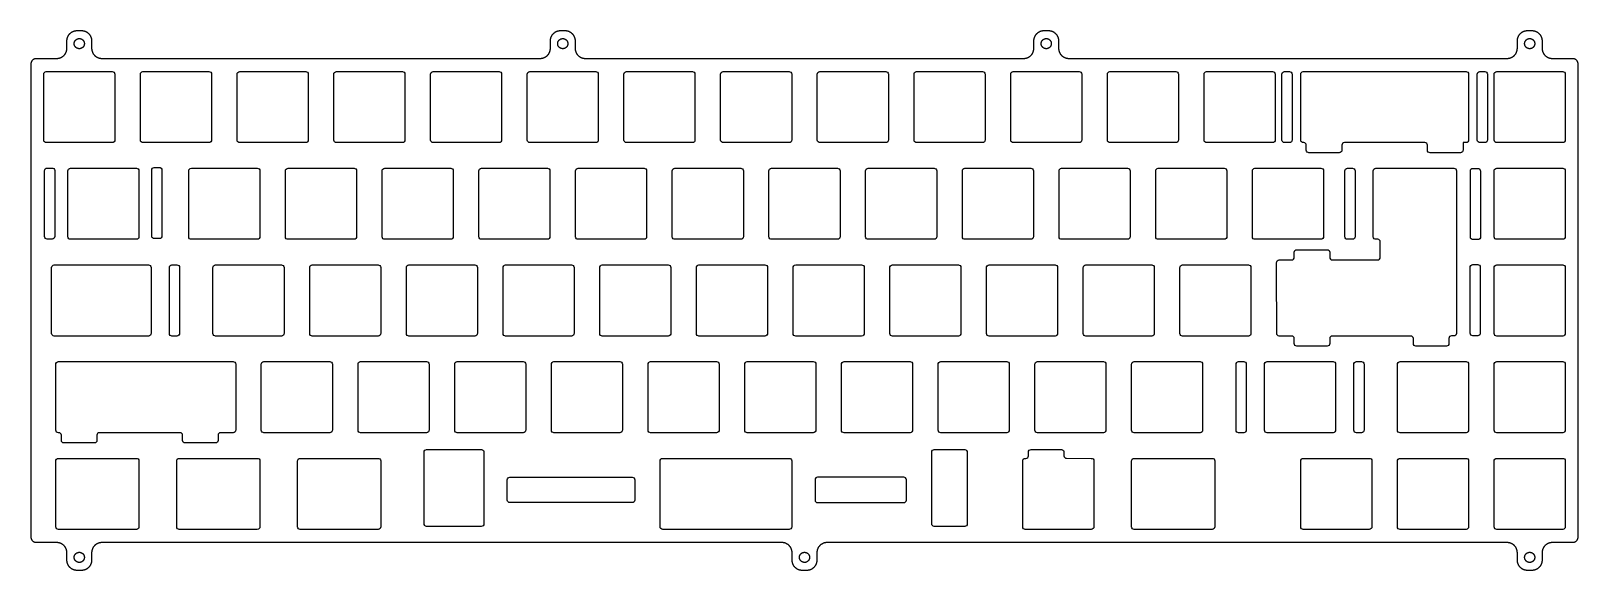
# Model space of a CAD drawing. Header units: millimetres. Extents: x -2 to 303, y -159 to -53.
import ezdxf

# ---------------------------------------------------------------- set-up
doc = ezdxf.new("R2010")
doc.units = ezdxf.units.MM
doc.layers.get('0').update_dxf_attribs({"linetype": 'CONTINUOUS'})

msp = doc.modelspace()

# ---------------------------------------------------------------- linework, layer by layer
for points in [[(4.37495, -153.67231), (4.43006, -153.71264), (4.48377, -153.75483), (4.536, -153.79882), (4.5867, -153.84458), (4.6358, -153.89204), (4.68326, -153.94114), (4.72902, -153.99184), (4.77301, -154.04407), (4.8152, -154.09778), (4.85553, -154.15289), (4.89396, -154.20934), (4.93043, -154.26708), (4.96491, -154.32603), (4.99736, -154.38612), (5.02774, -154.44728), (5.05601, -154.50945), (5.08215, -154.57254), (5.10611, -154.63649), (5.12788, -154.70122), (5.14743, -154.76666), (5.16473, -154.83272), (5.17976, -154.89934), (5.19251, -154.96643), (5.20296, -155.03392), (5.21111, -155.10172), (5.21693, -155.16976), (5.22042, -155.23797), (5.22159, -155.30625), (5.22159, -156.78137), (5.22276, -156.84965), (5.22625, -156.91786), (5.23208, -156.9859), (5.24022, -157.05371), (5.25067, -157.12119), (5.26342, -157.18828), (5.27846, -157.2549), (5.29576, -157.32097), (5.3153, -157.3864), (5.33707, -157.45113), (5.36103, -157.51508), (5.38717, -157.57817), (5.41544, -157.64034), (5.44582, -157.7015), (5.47827, -157.76159), (5.51275, -157.82054), (5.54923, -157.87828), (5.58765, -157.93473), (5.62798, -157.98984), (5.67017, -158.04355), (5.71416, -158.09578), (5.75992, -158.14648), (5.80738, -158.19559), (5.85648, -158.24304), (5.90718, -158.2888), (5.95942, -158.33279), (6.01312, -158.37498), (6.06823, -158.41531), (6.12469, -158.45374), (6.18242, -158.49021), (6.24137, -158.52469), (6.30146, -158.55714), (6.36262, -158.58752), (6.42479, -158.61579), (6.48788, -158.64193), (6.55183, -158.66589), (6.61656, -158.68766), (6.682, -158.70721), (6.74806, -158.72451), (6.81468, -158.73954), (6.88177, -158.75229), (6.94926, -158.76274), (7.01706, -158.77089), (7.08511, -158.77671), (7.15331, -158.78021), (7.22159, -158.78137), (8.22159, -158.78137), (8.28987, -158.78021), (8.35808, -158.77671), (8.42612, -158.77089), (8.49392, -158.76274), (8.56141, -158.75229), (8.6285, -158.73954), (8.69512, -158.72451), (8.76118, -158.70721), (8.82662, -158.68766), (8.89135, -158.66589), (8.9553, -158.64193), (9.01839, -158.61579), (9.08056, -158.58752), (9.14172, -158.55714), (9.20181, -158.52469), (9.26076, -158.49021), (9.31849, -158.45374), (9.37495, -158.41531), (9.43006, -158.37498), (9.48377, -158.33279), (9.536, -158.2888), (9.5867, -158.24304), (9.6358, -158.19559), (9.68326, -158.14648), (9.72902, -158.09578), (9.77301, -158.04355), (9.8152, -157.98984), (9.85553, -157.93473), (9.89396, -157.87828), (9.93043, -157.82054), (9.96491, -157.76159), (9.99736, -157.7015), (10.02774, -157.64034), (10.05601, -157.57817), (10.08215, -157.51508), (10.10611, -157.45113), (10.12788, -157.3864), (10.14743, -157.32097), (10.16473, -157.2549), (10.17976, -157.18828), (10.19251, -157.12119), (10.20296, -157.05371), (10.21111, -156.9859), (10.21693, -156.91786), (10.22042, -156.84965), (10.22159, -156.78137), (10.22159, -155.30625), (10.22276, -155.23797), (10.22625, -155.16976), (10.23208, -155.10172), (10.24022, -155.03392), (10.25067, -154.96643), (10.26342, -154.89934), (10.27846, -154.83272), (10.29576, -154.76666), (10.3153, -154.70122), (10.33707, -154.63649), (10.36103, -154.57254), (10.38717, -154.50945), (10.41544, -154.44728), (10.44582, -154.38612), (10.47827, -154.32603), (10.51275, -154.26708), (10.54923, -154.20934), (10.58765, -154.15289), (10.62798, -154.09778), (10.67017, -154.04407), (10.71416, -153.99184), (10.75992, -153.94114), (10.80738, -153.89204), (10.85648, -153.84458), (10.90718, -153.79882), (10.95942, -153.75483), (11.01312, -153.71264), (11.06823, -153.67231), (11.12469, -153.63388), (11.18242, -153.59741), (11.24137, -153.56293), (11.30146, -153.53048), (11.36262, -153.5001), (11.42479, -153.47183), (11.48788, -153.44569), (11.55183, -153.42173), (11.61656, -153.39996), (11.682, -153.38041), (11.74806, -153.36311), (11.81468, -153.34808), (11.88177, -153.33533), (11.94926, -153.32488), (12.01706, -153.31673), (12.08511, -153.31091), (12.15331, -153.30741), (12.22159, -153.30625), (146.09659, -153.30625), (146.16487, -153.30741), (146.23308, -153.31091), (146.30112, -153.31673), (146.36892, -153.32488), (146.43641, -153.33533), (146.5035, -153.34808), (146.57012, -153.36311), (146.63618, -153.38041), (146.70162, -153.39996), (146.76635, -153.42173), (146.8303, -153.44569), (146.89339, -153.47183), (146.95556, -153.5001), (147.01672, -153.53048), (147.07681, -153.56293), (147.13576, -153.59741), (147.19349, -153.63388), (147.24995, -153.67231), (147.30506, -153.71264), (147.35877, -153.75483), (147.411, -153.79882), (147.4617, -153.84458), (147.5108, -153.89204), (147.55826, -153.94114), (147.60402, -153.99184), (147.64801, -154.04407), (147.6902, -154.09778), (147.73053, -154.15289), (147.76896, -154.20934), (147.80543, -154.26708), (147.83991, -154.32603), (147.87236, -154.38612), (147.90274, -154.44728), (147.93101, -154.50945), (147.95715, -154.57254), (147.98111, -154.63649), (148.00288, -154.70122), (148.02243, -154.76666), (148.03973, -154.83272), (148.05476, -154.89934), (148.06751, -154.96643), (148.07796, -155.03392), (148.08611, -155.10172), (148.09193, -155.16976), (148.09542, -155.23797), (148.09659, -155.30625), (148.09659, -156.78137), (148.09776, -156.84965), (148.10125, -156.91786), (148.10708, -156.9859), (148.11522, -157.05371), (148.12567, -157.12119), (148.13842, -157.18828), (148.15346, -157.2549), (148.17076, -157.32097), (148.1903, -157.3864), (148.21207, -157.45113), (148.23603, -157.51508), (148.26217, -157.57817), (148.29044, -157.64034), (148.32082, -157.7015), (148.35327, -157.76159), (148.38775, -157.82054), (148.42423, -157.87828), (148.46265, -157.93473), (148.50298, -157.98984), (148.54517, -158.04355), (148.58916, -158.09578), (148.63492, -158.14648), (148.68238, -158.19559), (148.73148, -158.24304), (148.78218, -158.2888), (148.83442, -158.33279), (148.88812, -158.37498), (148.94323, -158.41531), (148.99969, -158.45374), (149.05742, -158.49021), (149.11637, -158.52469), (149.17646, -158.55714), (149.23762, -158.58752), (149.29979, -158.61579), (149.36288, -158.64193), (149.42683, -158.66589), (149.49156, -158.68766), (149.557, -158.70721), (149.62306, -158.72451), (149.68968, -158.73954), (149.75677, -158.75229), (149.82426, -158.76274), (149.89206, -158.77089), (149.96011, -158.77671), (150.02831, -158.78021), (150.09659, -158.78137), (151.09659, -158.78137), (151.16487, -158.78021), (151.23308, -158.77671), (151.30112, -158.77089), (151.36892, -158.76274), (151.43641, -158.75229), (151.5035, -158.73954), (151.57012, -158.72451), (151.63618, -158.70721), (151.70162, -158.68766), (151.76635, -158.66589), (151.8303, -158.64193), (151.89339, -158.61579), (151.95556, -158.58752), (152.01672, -158.55714), (152.07681, -158.52469), (152.13576, -158.49021), (152.19349, -158.45374), (152.24995, -158.41531), (152.30506, -158.37498), (152.35877, -158.33279), (152.411, -158.2888), (152.4617, -158.24304), (152.5108, -158.19559), (152.55826, -158.14648), (152.60402, -158.09578), (152.64801, -158.04355), (152.6902, -157.98984), (152.73053, -157.93473), (152.76896, -157.87828), (152.80543, -157.82054), (152.83991, -157.76159), (152.87236, -157.7015), (152.90274, -157.64034), (152.93101, -157.57817), (152.95715, -157.51508), (152.98111, -157.45113), (153.00288, -157.3864), (153.02243, -157.32097), (153.03973, -157.2549), (153.05476, -157.18828), (153.06751, -157.12119), (153.07796, -157.05371), (153.08611, -156.9859), (153.09193, -156.91786), (153.09542, -156.84965), (153.09659, -156.78137), (153.09659, -155.30625), (153.09776, -155.23797), (153.10125, -155.16976), (153.10708, -155.10172), (153.11522, -155.03392), (153.12567, -154.96643), (153.13842, -154.89934), (153.15346, -154.83272), (153.17076, -154.76666), (153.1903, -154.70122), (153.21207, -154.63649), (153.23603, -154.57254), (153.26217, -154.50945), (153.29044, -154.44728), (153.32082, -154.38612), (153.35327, -154.32603), (153.38775, -154.26708), (153.42423, -154.20934), (153.46265, -154.15289), (153.50298, -154.09778), (153.54517, -154.04407), (153.58916, -153.99184), (153.63492, -153.94114), (153.68238, -153.89204), (153.73148, -153.84458), (153.78218, -153.79882), (153.83442, -153.75483), (153.88812, -153.71264), (153.94323, -153.67231), (153.99969, -153.63388), (154.05742, -153.59741), (154.11637, -153.56293), (154.17646, -153.53048), (154.23762, -153.5001), (154.29979, -153.47183), (154.36288, -153.44569), (154.42683, -153.42173), (154.49156, -153.39996), (154.557, -153.38041), (154.62306, -153.36311), (154.68968, -153.34808), (154.75677, -153.33533), (154.82426, -153.32488), (154.89206, -153.31673), (154.96011, -153.31091), (155.02831, -153.30741), (155.09659, -153.30625), (288.97159, -153.30625), (289.03987, -153.30741), (289.10808, -153.31091), (289.17612, -153.31673), (289.24392, -153.32488), (289.31141, -153.33533), (289.3785, -153.34808), (289.44512, -153.36311), (289.51118, -153.38041), (289.57662, -153.39996), (289.64135, -153.42173), (289.7053, -153.44569), (289.76839, -153.47183), (289.83056, -153.5001), (289.89172, -153.53048), (289.95181, -153.56293), (290.01076, -153.59741), (290.06849, -153.63388), (290.12495, -153.67231), (290.18006, -153.71264), (290.23377, -153.75483), (290.286, -153.79882), (290.3367, -153.84458), (290.3858, -153.89204), (290.43326, -153.94114), (290.47902, -153.99184), (290.52301, -154.04407), (290.5652, -154.09778), (290.60553, -154.15289), (290.64396, -154.20934), (290.68043, -154.26708), (290.71491, -154.32603), (290.74736, -154.38612), (290.77774, -154.44728), (290.80601, -154.50945), (290.83215, -154.57254), (290.85611, -154.63649), (290.87788, -154.70122), (290.89743, -154.76666), (290.91473, -154.83272), (290.92976, -154.89934), (290.94251, -154.96643), (290.95296, -155.03392), (290.96111, -155.10172), (290.96693, -155.16976), (290.97042, -155.23797), (290.97159, -155.30625), (290.97159, -156.78137), (290.97276, -156.84965), (290.97625, -156.91786), (290.98208, -156.9859), (290.99022, -157.05371), (291.00067, -157.12119), (291.01342, -157.18828), (291.02846, -157.2549), (291.04576, -157.32097), (291.0653, -157.3864), (291.08707, -157.45113), (291.11103, -157.51508), (291.13717, -157.57817), (291.16544, -157.64034), (291.19582, -157.7015), (291.22827, -157.76159), (291.26275, -157.82054), (291.29923, -157.87828), (291.33765, -157.93473), (291.37798, -157.98984), (291.42017, -158.04355), (291.46416, -158.09578), (291.50992, -158.14648), (291.55738, -158.19559), (291.60648, -158.24304), (291.65718, -158.2888), (291.70942, -158.33279), (291.76312, -158.37498), (291.81823, -158.41531), (291.87469, -158.45374), (291.93242, -158.49021), (291.99137, -158.52469), (292.05146, -158.55714), (292.11262, -158.58752), (292.17479, -158.61579), (292.23788, -158.64193), (292.30183, -158.66589), (292.36656, -158.68766), (292.432, -158.70721), (292.49806, -158.72451), (292.56468, -158.73954), (292.63177, -158.75229), (292.69926, -158.76274), (292.76706, -158.77089), (292.83511, -158.77671), (292.90331, -158.78021), (292.97159, -158.78137), (293.97159, -158.78137), (294.03987, -158.78021), (294.10808, -158.77671), (294.17612, -158.77089), (294.24392, -158.76274), (294.31141, -158.75229), (294.3785, -158.73954), (294.44512, -158.72451), (294.51118, -158.70721), (294.57662, -158.68766), (294.64135, -158.66589), (294.7053, -158.64193), (294.76839, -158.61579), (294.83056, -158.58752), (294.89172, -158.55714), (294.95181, -158.52469), (295.01076, -158.49021), (295.06849, -158.45374), (295.12495, -158.41531), (295.18006, -158.37498), (295.23377, -158.33279), (295.286, -158.2888), (295.3367, -158.24304), (295.3858, -158.19559), (295.43326, -158.14648), (295.47902, -158.09578), (295.52301, -158.04355), (295.5652, -157.98984), (295.60553, -157.93473), (295.64396, -157.87828), (295.68043, -157.82054), (295.71491, -157.76159), (295.74736, -157.7015), (295.77774, -157.64034), (295.80601, -157.57817), (295.83215, -157.51508), (295.85611, -157.45113), (295.87788, -157.3864), (295.89743, -157.32097), (295.91473, -157.2549), (295.92976, -157.18828), (295.94251, -157.12119), (295.95296, -157.05371), (295.96111, -156.9859), (295.96693, -156.91786), (295.97042, -156.84965), (295.97159, -156.78137), (295.97159, -155.30625), (295.97276, -155.23797), (295.97625, -155.16976), (295.98208, -155.10172), (295.99022, -155.03392), (296.00067, -154.96643), (296.01342, -154.89934), (296.02846, -154.83272), (296.04576, -154.76666), (296.0653, -154.70122), (296.08707, -154.63649), (296.11103, -154.57254), (296.13717, -154.50945), (296.16544, -154.44728), (296.19582, -154.38612), (296.22827, -154.32603), (296.26275, -154.26708), (296.29923, -154.20934), (296.33765, -154.15289), (296.37798, -154.09778), (296.42017, -154.04407), (296.46416, -153.99184), (296.50992, -153.94114), (296.55738, -153.89204), (296.60648, -153.84458), (296.65718, -153.79882), (296.70942, -153.75483), (296.76312, -153.71264), (296.81823, -153.67231), (296.87469, -153.63388), (296.93242, -153.59741), (296.99137, -153.56293), (297.05146, -153.53048), (297.11262, -153.5001), (297.17479, -153.47183), (297.23788, -153.44569), (297.30183, -153.42173), (297.36656, -153.39996), (297.432, -153.38041), (297.49806, -153.36311), (297.56468, -153.34808), (297.63177, -153.33533), (297.69926, -153.32488), (297.76706, -153.31673), (297.83511, -153.31091), (297.90331, -153.30741), (297.97159, -153.30625), (301.99709, -153.30625), (302.03123, -153.30567), (302.06533, -153.30392), (302.09936, -153.30101), (302.13326, -153.29693), (302.167, -153.29171), (302.20055, -153.28533), (302.23386, -153.27782), (302.26689, -153.26917), (302.29961, -153.25939), (302.33197, -153.24851), (302.36395, -153.23653), (302.39549, -153.22346), (302.42657, -153.20932), (302.45716, -153.19413), (302.4872, -153.17791), (302.51667, -153.16067), (302.54554, -153.14243), (302.57377, -153.12322), (302.60133, -153.10305), (302.62818, -153.08196), (302.65429, -153.05996), (302.67964, -153.03708), (302.7042, -153.01336), (302.72793, -152.9888), (302.7508, -152.96345), (302.7728, -152.93734), (302.7939, -152.91049), (302.81406, -152.88293), (302.83327, -152.8547), (302.85151, -152.82583), (302.86875, -152.79636), (302.88498, -152.76631), (302.90017, -152.73573), (302.9143, -152.70465), (302.92737, -152.6731), (302.93935, -152.64113), (302.95024, -152.60876), (302.96001, -152.57605), (302.96866, -152.54301), (302.97618, -152.5097), (302.98255, -152.47616), (302.98778, -152.44242), (302.99185, -152.40851), (302.99476, -152.37449), (302.99651, -152.34039), (302.99709, -152.30625), (302.99709, -59.05837), (302.99651, -59.02423), (302.99476, -58.99013), (302.99185, -58.95611), (302.98778, -58.92221), (302.98255, -58.88846), (302.97618, -58.85492), (302.96866, -58.82161), (302.96001, -58.78857), (302.95024, -58.75586), (302.93935, -58.72349), (302.92737, -58.69152), (302.9143, -58.65997), (302.90017, -58.62889), (302.88498, -58.59831), (302.86875, -58.56826), (302.85151, -58.53879), (302.83327, -58.50992), (302.81406, -58.48169), (302.7939, -58.45414), (302.7728, -58.42728), (302.7508, -58.40117), (302.72793, -58.37582), (302.7042, -58.35126), (302.67964, -58.32754), (302.65429, -58.30466), (302.62818, -58.28266), (302.60133, -58.26157), (302.57377, -58.2414), (302.54554, -58.22219), (302.51667, -58.20395), (302.4872, -58.18671), (302.45716, -58.17049), (302.42657, -58.1553), (302.39549, -58.14116), (302.36395, -58.12809), (302.33197, -58.11611), (302.29961, -58.10523), (302.26689, -58.09546), (302.23386, -58.08681), (302.20055, -58.07929), (302.167, -58.07291), (302.13326, -58.06769), (302.09936, -58.06362), (302.06533, -58.0607), (302.03123, -58.05896), (301.99709, -58.05837), (297.97159, -58.05837), (297.90331, -58.05721), (297.83511, -58.05371), (297.76706, -58.04789), (297.69926, -58.03974), (297.63177, -58.02929), (297.56468, -58.01654), (297.49806, -58.00151), (297.432, -57.98421), (297.36656, -57.96466), (297.30183, -57.94289), (297.23788, -57.91893), (297.17479, -57.8928), (297.11262, -57.86452), (297.05146, -57.83414), (296.99137, -57.80169), (296.93242, -57.76721), (296.87469, -57.73074), (296.81823, -57.69231), (296.76312, -57.65198), (296.70942, -57.6098), (296.65718, -57.5658), (296.60648, -57.52004), (296.55738, -57.47259), (296.50992, -57.42348), (296.46416, -57.37278), (296.42017, -57.32055), (296.37798, -57.26685), (296.33765, -57.21173), (296.29923, -57.15528), (296.26275, -57.09754), (296.22827, -57.03859), (296.19582, -56.9785), (296.16544, -56.91734), (296.13717, -56.85517), (296.11103, -56.79208), (296.08707, -56.72813), (296.0653, -56.6634), (296.04576, -56.59797), (296.02846, -56.5319), (296.01342, -56.46528), (296.00067, -56.39819), (295.99022, -56.33071), (295.98208, -56.2629), (295.97625, -56.19486), (295.97276, -56.12665), (295.97159, -56.05837), (295.97159, -54.58337), (295.97042, -54.51509), (295.96693, -54.44689), (295.96111, -54.37884), (295.95296, -54.31104), (295.94251, -54.24355), (295.92976, -54.17646), (295.91473, -54.10984), (295.89743, -54.04378), (295.87788, -53.97834), (295.85611, -53.91361), (295.83215, -53.84966), (295.80601, -53.78657), (295.77774, -53.72441), (295.74736, -53.66324), (295.71491, -53.60315), (295.68043, -53.5442), (295.64396, -53.48647), (295.60553, -53.43001), (295.5652, -53.3749), (295.52301, -53.3212), (295.47902, -53.26897), (295.43326, -53.21827), (295.3858, -53.16916), (295.3367, -53.1217), (295.286, -53.07595), (295.23377, -53.03195), (295.18006, -52.98976), (295.12495, -52.94943), (295.06849, -52.91101), (295.01076, -52.87453), (294.95181, -52.84005), (294.89172, -52.8076), (294.83056, -52.77722), (294.76839, -52.74895), (294.7053, -52.72282), (294.64135, -52.69885), (294.57662, -52.67708), (294.51118, -52.65754), (294.44512, -52.64024), (294.3785, -52.6252), (294.31141, -52.61245), (294.24392, -52.602), (294.17612, -52.59386), (294.10808, -52.58804), (294.03987, -52.58454), (293.97159, -52.58337), (292.97159, -52.58337), (292.90331, -52.58454), (292.83511, -52.58804), (292.76706, -52.59386), (292.69926, -52.602), (292.63177, -52.61245), (292.56468, -52.6252), (292.49806, -52.64024), (292.432, -52.65754), (292.36656, -52.67708), (292.30183, -52.69885), (292.23788, -52.72282), (292.17479, -52.74895), (292.11262, -52.77722), (292.05146, -52.8076), (291.99137, -52.84005), (291.93242, -52.87453), (291.87469, -52.91101), (291.81823, -52.94943), (291.76312, -52.98976), (291.70942, -53.03195), (291.65718, -53.07595), (291.60648, -53.1217), (291.55738, -53.16916), (291.50992, -53.21827), (291.46416, -53.26897), (291.42017, -53.3212), (291.37798, -53.3749), (291.33765, -53.43001), (291.29923, -53.48647), (291.26275, -53.5442), (291.22827, -53.60315), (291.19582, -53.66324), (291.16544, -53.72441), (291.13717, -53.78657), (291.11103, -53.84966), (291.08707, -53.91361), (291.0653, -53.97834), (291.04576, -54.04378), (291.02846, -54.10984), (291.01342, -54.17646), (291.00067, -54.24355), (290.99022, -54.31104), (290.98208, -54.37884), (290.97625, -54.44689), (290.97276, -54.51509), (290.97159, -54.58337), (290.97159, -56.05837), (290.97042, -56.12665), (290.96693, -56.19486), (290.96111, -56.2629), (290.95296, -56.33071), (290.94251, -56.39819), (290.92976, -56.46528), (290.91473, -56.5319), (290.89743, -56.59797), (290.87788, -56.6634), (290.85611, -56.72813), (290.83215, -56.79208), (290.80601, -56.85517), (290.77774, -56.91734), (290.74736, -56.9785), (290.71491, -57.03859), (290.68043, -57.09754), (290.64396, -57.15528), (290.60553, -57.21173), (290.5652, -57.26685), (290.52301, -57.32055), (290.47902, -57.37278), (290.43326, -57.42348), (290.3858, -57.47259), (290.3367, -57.52004), (290.286, -57.5658), (290.23377, -57.6098), (290.18006, -57.65198), (290.12495, -57.69231), (290.06849, -57.73074), (290.01076, -57.76721), (289.95181, -57.80169), (289.89172, -57.83414), (289.83056, -57.86452), (289.76839, -57.8928), (289.7053, -57.91893), (289.64135, -57.94289), (289.57662, -57.96466), (289.51118, -57.98421), (289.44512, -58.00151), (289.3785, -58.01654), (289.31141, -58.02929), (289.24392, -58.03974), (289.17612, -58.04789), (289.10808, -58.05371), (289.03987, -58.05721), (288.97159, -58.05837), (202.72159, -58.05837), (202.65331, -58.05721), (202.58511, -58.05371), (202.51706, -58.04789), (202.44926, -58.03974), (202.38177, -58.02929), (202.31468, -58.01654), (202.24806, -58.00151), (202.182, -57.98421), (202.11656, -57.96466), (202.05183, -57.94289), (201.98788, -57.91893), (201.92479, -57.8928), (201.86262, -57.86452), (201.80146, -57.83414), (201.74137, -57.80169), (201.68242, -57.76721), (201.62469, -57.73074), (201.56823, -57.69231), (201.51312, -57.65198), (201.45942, -57.6098), (201.40718, -57.5658), (201.35648, -57.52004), (201.30738, -57.47259), (201.25992, -57.42348), (201.21416, -57.37278), (201.17017, -57.32055), (201.12798, -57.26685), (201.08765, -57.21173), (201.04923, -57.15528), (201.01275, -57.09754), (200.97827, -57.03859), (200.94582, -56.9785), (200.91544, -56.91734), (200.88717, -56.85517), (200.86103, -56.79208), (200.83707, -56.72813), (200.8153, -56.6634), (200.79576, -56.59797), (200.77846, -56.5319), (200.76342, -56.46528), (200.75067, -56.39819), (200.74022, -56.33071), (200.73208, -56.2629), (200.72625, -56.19486), (200.72276, -56.12665), (200.72159, -56.05837), (200.72159, -54.58337), (200.72042, -54.51509), (200.71693, -54.44689), (200.71111, -54.37884), (200.70296, -54.31104), (200.69251, -54.24355), (200.67976, -54.17646), (200.66473, -54.10984), (200.64743, -54.04378), (200.62788, -53.97834), (200.60611, -53.91361), (200.58215, -53.84966), (200.55601, -53.78657), (200.52774, -53.72441), (200.49736, -53.66324), (200.46491, -53.60315), (200.43043, -53.5442), (200.39396, -53.48647), (200.35553, -53.43001), (200.3152, -53.3749), (200.27301, -53.3212), (200.22902, -53.26897), (200.18326, -53.21827), (200.1358, -53.16916), (200.0867, -53.1217), (200.036, -53.07595), (199.98377, -53.03195), (199.93006, -52.98976), (199.87495, -52.94943), (199.81849, -52.91101), (199.76076, -52.87453), (199.70181, -52.84005), (199.64172, -52.8076), (199.58056, -52.77722), (199.51839, -52.74895), (199.4553, -52.72282), (199.39135, -52.69885), (199.32662, -52.67708), (199.26118, -52.65754), (199.19512, -52.64024), (199.1285, -52.6252), (199.06141, -52.61245), (198.99392, -52.602), (198.92612, -52.59386), (198.85808, -52.58804), (198.78987, -52.58454), (198.72159, -52.58337), (197.72159, -52.58337), (197.65331, -52.58454), (197.58511, -52.58804), (197.51706, -52.59386), (197.44926, -52.602), (197.38177, -52.61245), (197.31468, -52.6252), (197.24806, -52.64024), (197.182, -52.65754), (197.11656, -52.67708), (197.05183, -52.69885), (196.98788, -52.72282), (196.92479, -52.74895), (196.86262, -52.77722), (196.80146, -52.8076), (196.74137, -52.84005), (196.68242, -52.87453), (196.62469, -52.91101), (196.56823, -52.94943), (196.51312, -52.98976), (196.45942, -53.03195), (196.40718, -53.07595), (196.35648, -53.1217), (196.30738, -53.16916), (196.25992, -53.21827), (196.21416, -53.26897), (196.17017, -53.3212), (196.12798, -53.3749), (196.08765, -53.43001), (196.04923, -53.48647), (196.01275, -53.5442), (195.97827, -53.60315), (195.94582, -53.66324), (195.91544, -53.72441), (195.88717, -53.78657), (195.86103, -53.84966), (195.83707, -53.91361), (195.8153, -53.97834), (195.79576, -54.04378), (195.77846, -54.10984), (195.76342, -54.17646), (195.75067, -54.24355), (195.74022, -54.31104), (195.73208, -54.37884), (195.72625, -54.44689), (195.72276, -54.51509), (195.72159, -54.58337), (195.72159, -56.05837), (195.72042, -56.12665), (195.71693, -56.19486), (195.71111, -56.2629), (195.70296, -56.33071), (195.69251, -56.39819), (195.67976, -56.46528), (195.66473, -56.5319), (195.64743, -56.59797), (195.62788, -56.6634), (195.60611, -56.72813), (195.58215, -56.79208), (195.55601, -56.85517), (195.52774, -56.91734), (195.49736, -56.9785), (195.46491, -57.03859), (195.43043, -57.09754), (195.39396, -57.15528), (195.35553, -57.21173), (195.3152, -57.26685), (195.27301, -57.32055), (195.22902, -57.37278), (195.18326, -57.42348), (195.1358, -57.47259), (195.0867, -57.52004), (195.036, -57.5658), (194.98377, -57.6098), (194.93006, -57.65198), (194.87495, -57.69231), (194.81849, -57.73074), (194.76076, -57.76721), (194.70181, -57.80169), (194.64172, -57.83414), (194.58056, -57.86452), (194.51839, -57.8928), (194.4553, -57.91893), (194.39135, -57.94289), (194.32662, -57.96466), (194.26118, -57.98421), (194.19512, -58.00151), (194.1285, -58.01654), (194.06141, -58.02929), (193.99392, -58.03974), (193.92612, -58.04789), (193.85808, -58.05371), (193.78987, -58.05721), (193.72159, -58.05837), (107.47159, -58.05837), (107.40331, -58.05721), (107.33511, -58.05371), (107.26706, -58.04789), (107.19926, -58.03974), (107.13177, -58.02929), (107.06468, -58.01654), (106.99806, -58.00151), (106.932, -57.98421), (106.86656, -57.96466), (106.80183, -57.94289), (106.73788, -57.91893), (106.67479, -57.8928), (106.61262, -57.86452), (106.55146, -57.83414), (106.49137, -57.80169), (106.43242, -57.76721), (106.37469, -57.73074), (106.31823, -57.69231), (106.26312, -57.65198), (106.20942, -57.6098), (106.15718, -57.5658), (106.10648, -57.52004), (106.05738, -57.47259), (106.00992, -57.42348), (105.96416, -57.37278), (105.92017, -57.32055), (105.87798, -57.26685), (105.83765, -57.21173), (105.79923, -57.15528), (105.76275, -57.09754), (105.72827, -57.03859), (105.69582, -56.9785), (105.66544, -56.91734), (105.63717, -56.85517), (105.61103, -56.79208), (105.58707, -56.72813), (105.5653, -56.6634), (105.54576, -56.59797), (105.52846, -56.5319), (105.51342, -56.46528), (105.50067, -56.39819), (105.49022, -56.33071), (105.48208, -56.2629), (105.47625, -56.19486), (105.47276, -56.12665), (105.47159, -56.05837), (105.47159, -54.58337), (105.47042, -54.51509), (105.46693, -54.44689), (105.46111, -54.37884), (105.45296, -54.31104), (105.44251, -54.24355), (105.42976, -54.17646), (105.41473, -54.10984), (105.39743, -54.04378), (105.37788, -53.97834), (105.35611, -53.91361), (105.33215, -53.84966), (105.30601, -53.78657), (105.27774, -53.72441), (105.24736, -53.66324), (105.21491, -53.60315), (105.18043, -53.5442), (105.14396, -53.48647), (105.10553, -53.43001), (105.0652, -53.3749), (105.02301, -53.3212), (104.97902, -53.26897), (104.93326, -53.21827), (104.8858, -53.16916), (104.8367, -53.1217), (104.786, -53.07595), (104.73377, -53.03195), (104.68006, -52.98976), (104.62495, -52.94943), (104.56849, -52.91101), (104.51076, -52.87453), (104.45181, -52.84005), (104.39172, -52.8076), (104.33056, -52.77722), (104.26839, -52.74895), (104.2053, -52.72282), (104.14135, -52.69885), (104.07662, -52.67708), (104.01118, -52.65754), (103.94512, -52.64024), (103.8785, -52.6252), (103.81141, -52.61245), (103.74392, -52.602), (103.67612, -52.59386), (103.60808, -52.58804), (103.53987, -52.58454), (103.47159, -52.58337), (102.47159, -52.58337), (102.40331, -52.58454), (102.33511, -52.58804), (102.26706, -52.59386), (102.19926, -52.602), (102.13177, -52.61245), (102.06468, -52.6252), (101.99806, -52.64024), (101.932, -52.65754), (101.86656, -52.67708), (101.80183, -52.69885), (101.73788, -52.72282), (101.67479, -52.74895), (101.61262, -52.77722), (101.55146, -52.8076), (101.49137, -52.84005), (101.43242, -52.87453), (101.37469, -52.91101), (101.31823, -52.94943), (101.26312, -52.98976), (101.20942, -53.03195), (101.15718, -53.07595), (101.10648, -53.1217), (101.05738, -53.16916), (101.00992, -53.21827), (100.96416, -53.26897), (100.92017, -53.3212), (100.87798, -53.3749), (100.83765, -53.43001), (100.79923, -53.48647), (100.76275, -53.5442), (100.72827, -53.60315), (100.69582, -53.66324), (100.66544, -53.72441), (100.63717, -53.78657), (100.61103, -53.84966), (100.58707, -53.91361), (100.5653, -53.97834), (100.54576, -54.04378), (100.52846, -54.10984), (100.51342, -54.17646), (100.50067, -54.24355), (100.49022, -54.31104), (100.48208, -54.37884), (100.47625, -54.44689), (100.47276, -54.51509), (100.47159, -54.58337), (100.47159, -56.05837), (100.47042, -56.12665), (100.46693, -56.19486), (100.46111, -56.2629), (100.45296, -56.33071), (100.44251, -56.39819), (100.42976, -56.46528), (100.41473, -56.5319), (100.39743, -56.59797), (100.37788, -56.6634), (100.35611, -56.72813), (100.33215, -56.79208), (100.30601, -56.85517), (100.27774, -56.91734), (100.24736, -56.9785), (100.21491, -57.03859), (100.18043, -57.09754), (100.14396, -57.15528), (100.10553, -57.21173), (100.0652, -57.26685), (100.02301, -57.32055), (99.97902, -57.37278), (99.93326, -57.42348), (99.8858, -57.47259), (99.8367, -57.52004), (99.786, -57.5658), (99.73377, -57.6098), (99.68006, -57.65198), (99.62495, -57.69231), (99.56849, -57.73074), (99.51076, -57.76721), (99.45181, -57.80169), (99.39172, -57.83414), (99.33056, -57.86452), (99.26839, -57.8928), (99.2053, -57.91893), (99.14135, -57.94289), (99.07662, -57.96466), (99.01118, -57.98421), (98.94512, -58.00151), (98.8785, -58.01654), (98.81141, -58.02929), (98.74392, -58.03974), (98.67612, -58.04789), (98.60808, -58.05371), (98.53987, -58.05721), (98.47159, -58.05837), (12.22159, -58.05837), (12.15331, -58.05721), (12.08511, -58.05371), (12.01706, -58.04789), (11.94926, -58.03974), (11.88177, -58.02929), (11.81468, -58.01654), (11.74806, -58.00151), (11.682, -57.98421), (11.61656, -57.96466), (11.55183, -57.94289), (11.48788, -57.91893), (11.42479, -57.8928), (11.36262, -57.86452), (11.30146, -57.83414), (11.24137, -57.80169), (11.18242, -57.76721), (11.12469, -57.73074), (11.06823, -57.69231), (11.01312, -57.65198), (10.95942, -57.6098), (10.90718, -57.5658), (10.85648, -57.52004), (10.80738, -57.47259), (10.75992, -57.42348), (10.71416, -57.37278), (10.67017, -57.32055), (10.62798, -57.26685), (10.58765, -57.21173), (10.54923, -57.15528), (10.51275, -57.09754), (10.47827, -57.03859), (10.44582, -56.9785), (10.41544, -56.91734), (10.38717, -56.85517), (10.36103, -56.79208), (10.33707, -56.72813), (10.3153, -56.6634), (10.29576, -56.59797), (10.27846, -56.5319), (10.26342, -56.46528), (10.25067, -56.39819), (10.24022, -56.33071), (10.23208, -56.2629), (10.22625, -56.19486), (10.22276, -56.12665), (10.22159, -56.05837), (10.22159, -54.58337), (10.22042, -54.51509), (10.21693, -54.44689), (10.21111, -54.37884), (10.20296, -54.31104), (10.19251, -54.24355), (10.17976, -54.17646), (10.16473, -54.10984), (10.14743, -54.04378), (10.12788, -53.97834), (10.10611, -53.91361), (10.08215, -53.84966), (10.05601, -53.78657), (10.02774, -53.72441), (9.99736, -53.66324), (9.96491, -53.60315), (9.93043, -53.5442), (9.89396, -53.48647), (9.85553, -53.43001), (9.8152, -53.3749), (9.77301, -53.3212), (9.72902, -53.26897), (9.68326, -53.21827), (9.6358, -53.16916), (9.5867, -53.1217), (9.536, -53.07595), (9.48377, -53.03195), (9.43006, -52.98976), (9.37495, -52.94943), (9.31849, -52.91101), (9.26076, -52.87453), (9.20181, -52.84005), (9.14172, -52.8076), (9.08056, -52.77722), (9.01839, -52.74895), (8.9553, -52.72282), (8.89135, -52.69885), (8.82662, -52.67708), (8.76118, -52.65754), (8.69512, -52.64024), (8.6285, -52.6252), (8.56141, -52.61245), (8.49392, -52.602), (8.42612, -52.59386), (8.35808, -52.58804), (8.28987, -52.58454), (8.22159, -52.58337), (7.22159, -52.58337), (7.15331, -52.58454), (7.08511, -52.58804), (7.01706, -52.59386), (6.94926, -52.602), (6.88177, -52.61245), (6.81468, -52.6252), (6.74806, -52.64024), (6.682, -52.65754), (6.61656, -52.67708), (6.55183, -52.69885), (6.48788, -52.72282), (6.42479, -52.74895), (6.36262, -52.77722), (6.30146, -52.8076), (6.24137, -52.84005), (6.18242, -52.87453), (6.12469, -52.91101), (6.06823, -52.94943), (6.01312, -52.98976), (5.95942, -53.03195), (5.90718, -53.07595), (5.85648, -53.1217), (5.80738, -53.16916), (5.75992, -53.21827), (5.71416, -53.26897), (5.67017, -53.3212), (5.62798, -53.3749), (5.58765, -53.43001), (5.54923, -53.48647), (5.51275, -53.5442), (5.47827, -53.60315), (5.44582, -53.66324), (5.41544, -53.72441), (5.38717, -53.78657), (5.36103, -53.84966), (5.33707, -53.91361), (5.3153, -53.97834), (5.29576, -54.04378), (5.27846, -54.10984), (5.26342, -54.17646), (5.25067, -54.24355), (5.24022, -54.31104), (5.23208, -54.37884), (5.22625, -54.44689), (5.22276, -54.51509), (5.22159, -54.58337), (5.22159, -56.05837), (5.22042, -56.12665), (5.21693, -56.19486), (5.21111, -56.2629), (5.20296, -56.33071), (5.19251, -56.39819), (5.17976, -56.46528), (5.16473, -56.5319), (5.14743, -56.59797), (5.12788, -56.6634), (5.10611, -56.72813), (5.08215, -56.79208), (5.05601, -56.85517), (5.02774, -56.91734), (4.99736, -56.9785), (4.96491, -57.03859), (4.93043, -57.09754), (4.89396, -57.15528), (4.85553, -57.21173), (4.8152, -57.26685), (4.77301, -57.32055), (4.72902, -57.37278), (4.68326, -57.42348), (4.6358, -57.47259), (4.5867, -57.52004), (4.536, -57.5658), (4.48377, -57.6098), (4.43006, -57.65198), (4.37495, -57.69231), (4.31849, -57.73074), (4.26076, -57.76721), (4.20181, -57.80169), (4.14172, -57.83414), (4.08056, -57.86452), (4.01839, -57.8928), (3.9553, -57.91893), (3.89135, -57.94289), (3.82662, -57.96466), (3.76118, -57.98421), (3.69512, -58.00151), (3.6285, -58.01654), (3.56141, -58.02929), (3.49392, -58.03974), (3.42612, -58.04789), (3.35808, -58.05371), (3.28987, -58.05721), (3.22159, -58.05837), (-0.80283, -58.05837), (-0.83697, -58.05896), (-0.87107, -58.0607), (-0.90509, -58.06362), (-0.93899, -58.06769), (-0.97274, -58.07291), (-1.00628, -58.07929), (-1.03959, -58.08681), (-1.07262, -58.09546), (-1.10534, -58.10523), (-1.13771, -58.11611), (-1.16968, -58.12809), (-1.20123, -58.14116), (-1.23231, -58.1553), (-1.26289, -58.17049), (-1.29294, -58.18671), (-1.32241, -58.20395), (-1.35128, -58.22219), (-1.37951, -58.2414), (-1.40706, -58.26157), (-1.43391, -58.28266), (-1.46003, -58.30466), (-1.48538, -58.32754), (-1.50993, -58.35126), (-1.53366, -58.37582), (-1.55654, -58.40117), (-1.57854, -58.42728), (-1.59963, -58.45414), (-1.6198, -58.48169), (-1.63901, -58.50992), (-1.65724, -58.53879), (-1.67449, -58.56826), (-1.69071, -58.59831), (-1.7059, -58.62889), (-1.72004, -58.65997), (-1.7331, -58.69152), (-1.74509, -58.72349), (-1.75597, -58.75586), (-1.76574, -58.78857), (-1.77439, -58.82161), (-1.78191, -58.85492), (-1.78828, -58.88846), (-1.79351, -58.92221), (-1.79758, -58.95611), (-1.80049, -58.99013), (-1.80224, -59.02423), (-1.80283, -59.05837), (-1.80283, -152.30625), (-1.80224, -152.34039), (-1.80049, -152.37449), (-1.79758, -152.40851), (-1.79351, -152.44242), (-1.78828, -152.47616), (-1.78191, -152.5097), (-1.77439, -152.54301), (-1.76574, -152.57605), (-1.75597, -152.60876), (-1.74509, -152.64113), (-1.7331, -152.6731), (-1.72004, -152.70465), (-1.7059, -152.73573), (-1.69071, -152.76631), (-1.67449, -152.79636), (-1.65724, -152.82583), (-1.63901, -152.8547), (-1.6198, -152.88293), (-1.59963, -152.91049), (-1.57854, -152.93734), (-1.55654, -152.96345), (-1.53366, -152.9888), (-1.50993, -153.01336), (-1.48538, -153.03708), (-1.46003, -153.05996), (-1.43391, -153.08196), (-1.40706, -153.10305), (-1.37951, -153.12322), (-1.35128, -153.14243), (-1.32241, -153.16067), (-1.29294, -153.17791), (-1.26289, -153.19413), (-1.23231, -153.20932), (-1.20123, -153.22346), (-1.16968, -153.23653), (-1.13771, -153.24851), (-1.10534, -153.25939), (-1.07262, -153.26917), (-1.03959, -153.27782), (-1.00628, -153.28533), (-0.97274, -153.29171), (-0.93899, -153.29693), (-0.90509, -153.30101), (-0.87107, -153.30392), (-0.83697, -153.30567), (-0.80283, -153.30625), (3.22159, -153.30625), (3.28987, -153.30741), (3.35808, -153.31091), (3.42612, -153.31673), (3.49392, -153.32488), (3.56141, -153.33533), (3.6285, -153.34808), (3.69512, -153.36311), (3.76118, -153.38041), (3.82662, -153.39996), (3.89135, -153.42173), (3.9553, -153.44569), (4.01839, -153.47183), (4.08056, -153.5001), (4.14172, -153.53048), (4.20181, -153.56293), (4.26076, -153.59741), (4.31849, -153.63388)], [(8.47889, -54.4303), (8.5011, -54.45698), (8.52237, -54.48441), (8.54267, -54.51256), (8.56199, -54.54141), (8.58029, -54.5709), (8.59756, -54.60101), (8.61378, -54.6317), (8.62891, -54.66294), (8.64296, -54.69468), (8.6559, -54.7269), (8.6677, -54.75954), (8.67837, -54.79257), (8.68789, -54.82595), (8.69624, -54.85964), (8.70342, -54.89361), (8.70941, -54.9278), (8.71422, -54.96217), (8.71783, -54.9967), (8.72024, -55.03133), (8.72144, -55.06602), (8.72144, -55.10073), (8.72024, -55.13542), (8.71783, -55.17005), (8.71422, -55.20457), (8.70941, -55.23895), (8.70342, -55.27314), (8.69624, -55.3071), (8.68789, -55.34079), (8.67837, -55.37418), (8.6677, -55.40721), (8.6559, -55.43985), (8.64296, -55.47206), (8.62891, -55.5038), (8.61378, -55.53504), (8.59756, -55.56573), (8.58029, -55.59585), (8.56199, -55.62534), (8.54267, -55.65418), (8.52237, -55.68233), (8.5011, -55.70977), (8.47889, -55.73644), (8.45577, -55.76233), (8.43176, -55.7874), (8.4069, -55.81163), (8.38121, -55.83497), (8.35473, -55.85741), (8.32748, -55.87892), (8.2995, -55.89947), (8.27083, -55.91904), (8.2415, -55.9376), (8.21154, -55.95513), (8.18099, -55.9716), (8.14988, -55.98701), (8.11826, -56.00133), (8.08616, -56.01455), (8.05362, -56.02664), (8.02069, -56.0376), (7.98739, -56.0474), (7.95377, -56.05605), (7.91987, -56.06352), (7.88573, -56.06981), (7.8514, -56.07491), (7.81691, -56.07882), (7.7823, -56.08153), (7.74762, -56.08303), (7.71291, -56.08334), (7.67821, -56.08243), (7.64356, -56.08032), (7.60901, -56.07702), (7.57459, -56.07251), (7.54035, -56.06681), (7.50633, -56.05993), (7.47256, -56.05187), (7.4391, -56.04264), (7.40598, -56.03226), (7.37324, -56.02074), (7.34091, -56.00808), (7.30905, -55.99431), (7.27768, -55.97944), (7.24685, -55.9635), (7.21659, -55.94649), (7.18694, -55.92844), (7.15793, -55.90938), (7.1296, -55.88932), (7.10199, -55.86829), (7.07512, -55.84631), (7.04903, -55.82341), (7.02375, -55.79962), (6.99931, -55.77497), (6.97574, -55.74949), (6.95307, -55.7232), (6.93133, -55.69614), (6.91054, -55.66835), (6.89072, -55.63984), (6.87191, -55.61067), (6.85412, -55.58087), (6.83738, -55.55046), (6.8217, -55.51949), (6.80711, -55.48799), (6.79361, -55.45601), (6.78124, -55.42358), (6.77, -55.39074), (6.75991, -55.35753), (6.75097, -55.32398), (6.7432, -55.29015), (6.73662, -55.25607), (6.73122, -55.22178), (6.72701, -55.18733), (6.724, -55.15274), (6.72219, -55.11808), (6.72159, -55.08337), (6.72219, -55.04867), (6.724, -55.014), (6.72701, -54.97942), (6.73122, -54.94496), (6.73662, -54.91067), (6.7432, -54.87659), (6.75097, -54.84276), (6.75991, -54.80922), (6.77, -54.77601), (6.78124, -54.74317), (6.79361, -54.71073), (6.80711, -54.67875), (6.8217, -54.64726), (6.83738, -54.61629), (6.85412, -54.58588), (6.87191, -54.55607), (6.89072, -54.5269), (6.91054, -54.4984), (6.93133, -54.4706), (6.95307, -54.44354), (6.97574, -54.41726), (6.99931, -54.39177), (7.02375, -54.36712), (7.04903, -54.34333), (7.07512, -54.32044), (7.10199, -54.29846), (7.1296, -54.27743), (7.15793, -54.25737), (7.18694, -54.2383), (7.21659, -54.22025), (7.24685, -54.20325), (7.27768, -54.1873), (7.30905, -54.17243), (7.34091, -54.15867), (7.37324, -54.14601), (7.40598, -54.13448), (7.4391, -54.1241), (7.47256, -54.11488), (7.50633, -54.10682), (7.54035, -54.09993), (7.57459, -54.09424), (7.60901, -54.08973), (7.64356, -54.08642), (7.67821, -54.08431), (7.71291, -54.08341), (7.74762, -54.08371), (7.7823, -54.08522), (7.81691, -54.08793), (7.8514, -54.09183), (7.88573, -54.09694), (7.91987, -54.10323), (7.95377, -54.1107), (7.98739, -54.11934), (8.02069, -54.12915), (8.05362, -54.14011), (8.08616, -54.1522), (8.11826, -54.16541), (8.14988, -54.17973), (8.18099, -54.19514), (8.21154, -54.21162), (8.2415, -54.22915), (8.27083, -54.24771), (8.2995, -54.26727), (8.32748, -54.28782), (8.35473, -54.30933), (8.38121, -54.33177), (8.4069, -54.35512), (8.43176, -54.37934), (8.45577, -54.40441)], [(102.55905, -54.17243), (102.59091, -54.15867), (102.62324, -54.14601), (102.65598, -54.13448), (102.6891, -54.1241), (102.72256, -54.11488), (102.75633, -54.10682), (102.79035, -54.09993), (102.82459, -54.09424), (102.85901, -54.08973), (102.89356, -54.08642), (102.92821, -54.08431), (102.96291, -54.08341), (102.99762, -54.08371), (103.0323, -54.08522), (103.06691, -54.08793), (103.1014, -54.09183), (103.13573, -54.09694), (103.16987, -54.10323), (103.20377, -54.1107), (103.23739, -54.11934), (103.27069, -54.12915), (103.30362, -54.14011), (103.33616, -54.1522), (103.36826, -54.16541), (103.39988, -54.17973), (103.43099, -54.19514), (103.46154, -54.21162), (103.4915, -54.22915), (103.52083, -54.24771), (103.5495, -54.26727), (103.57748, -54.28782), (103.60473, -54.30933), (103.63121, -54.33177), (103.6569, -54.35512), (103.68176, -54.37934), (103.70577, -54.40441), (103.72889, -54.4303), (103.7511, -54.45698), (103.77237, -54.48441), (103.79267, -54.51256), (103.81199, -54.54141), (103.83029, -54.5709), (103.84756, -54.60101), (103.86378, -54.6317), (103.87891, -54.66294), (103.89296, -54.69468), (103.9059, -54.7269), (103.9177, -54.75954), (103.92837, -54.79257), (103.93789, -54.82595), (103.94624, -54.85964), (103.95342, -54.89361), (103.95941, -54.9278), (103.96422, -54.96217), (103.96783, -54.9967), (103.97024, -55.03133), (103.97144, -55.06602), (103.97144, -55.10073), (103.97024, -55.13542), (103.96783, -55.17005), (103.96422, -55.20457), (103.95941, -55.23895), (103.95342, -55.27314), (103.94624, -55.3071), (103.93789, -55.34079), (103.92837, -55.37418), (103.9177, -55.40721), (103.9059, -55.43985), (103.89296, -55.47206), (103.87891, -55.5038), (103.86378, -55.53504), (103.84756, -55.56573), (103.83029, -55.59585), (103.81199, -55.62534), (103.79267, -55.65418), (103.77237, -55.68233), (103.7511, -55.70977), (103.72889, -55.73644), (103.70577, -55.76233), (103.68176, -55.7874), (103.6569, -55.81163), (103.63121, -55.83497), (103.60473, -55.85741), (103.57748, -55.87892), (103.5495, -55.89947), (103.52083, -55.91904), (103.4915, -55.9376), (103.46154, -55.95513), (103.43099, -55.9716), (103.39988, -55.98701), (103.36826, -56.00133), (103.33616, -56.01455), (103.30362, -56.02664), (103.27069, -56.0376), (103.23739, -56.0474), (103.20377, -56.05605), (103.16987, -56.06352), (103.13573, -56.06981), (103.1014, -56.07491), (103.06691, -56.07882), (103.0323, -56.08153), (102.99762, -56.08303), (102.96291, -56.08334), (102.92821, -56.08243), (102.89356, -56.08032), (102.85901, -56.07702), (102.82459, -56.07251), (102.79035, -56.06681), (102.75633, -56.05993), (102.72256, -56.05187), (102.6891, -56.04264), (102.65598, -56.03226), (102.62324, -56.02074), (102.59091, -56.00808), (102.55905, -55.99431), (102.52768, -55.97944), (102.49685, -55.9635), (102.46659, -55.94649), (102.43694, -55.92844), (102.40793, -55.90938), (102.3796, -55.88932), (102.35199, -55.86829), (102.32512, -55.84631), (102.29903, -55.82341), (102.27375, -55.79962), (102.24931, -55.77497), (102.22574, -55.74949), (102.20307, -55.7232), (102.18133, -55.69614), (102.16054, -55.66835), (102.14072, -55.63984), (102.12191, -55.61067), (102.10412, -55.58087), (102.08738, -55.55046), (102.0717, -55.51949), (102.05711, -55.48799), (102.04361, -55.45601), (102.03124, -55.42358), (102.02, -55.39074), (102.00991, -55.35753), (102.00097, -55.32398), (101.9932, -55.29015), (101.98662, -55.25607), (101.98122, -55.22178), (101.97701, -55.18733), (101.974, -55.15274), (101.97219, -55.11808), (101.97159, -55.08337), (101.97219, -55.04867), (101.974, -55.014), (101.97701, -54.97942), (101.98122, -54.94496), (101.98662, -54.91067), (101.9932, -54.87659), (102.00097, -54.84276), (102.00991, -54.80922), (102.02, -54.77601), (102.03124, -54.74317), (102.04361, -54.71073), (102.05711, -54.67875), (102.0717, -54.64726), (102.08738, -54.61629), (102.10412, -54.58588), (102.12191, -54.55607), (102.14072, -54.5269), (102.16054, -54.4984), (102.18133, -54.4706), (102.20307, -54.44354), (102.22574, -54.41726), (102.24931, -54.39177), (102.27375, -54.36712), (102.29903, -54.34333), (102.32512, -54.32044), (102.35199, -54.29846), (102.3796, -54.27743), (102.40793, -54.25737), (102.43694, -54.2383), (102.46659, -54.22025), (102.49685, -54.20325), (102.52768, -54.1873)], [(198.41987, -56.06352), (198.38573, -56.06981), (198.3514, -56.07491), (198.31691, -56.07882), (198.2823, -56.08153), (198.24762, -56.08303), (198.21291, -56.08334), (198.17821, -56.08243), (198.14356, -56.08032), (198.10901, -56.07702), (198.07459, -56.07251), (198.04035, -56.06681), (198.00633, -56.05993), (197.97256, -56.05187), (197.9391, -56.04264), (197.90598, -56.03226), (197.87324, -56.02074), (197.84091, -56.00808), (197.80905, -55.99431), (197.77768, -55.97944), (197.74685, -55.9635), (197.71659, -55.94649), (197.68694, -55.92844), (197.65793, -55.90938), (197.6296, -55.88932), (197.60199, -55.86829), (197.57512, -55.84631), (197.54903, -55.82341), (197.52375, -55.79962), (197.49931, -55.77497), (197.47574, -55.74949), (197.45307, -55.7232), (197.43133, -55.69614), (197.41054, -55.66835), (197.39072, -55.63984), (197.37191, -55.61067), (197.35412, -55.58087), (197.33738, -55.55046), (197.3217, -55.51949), (197.30711, -55.48799), (197.29361, -55.45601), (197.28124, -55.42358), (197.27, -55.39074), (197.25991, -55.35753), (197.25097, -55.32398), (197.2432, -55.29015), (197.23662, -55.25607), (197.23122, -55.22178), (197.22701, -55.18733), (197.224, -55.15274), (197.22219, -55.11808), (197.22159, -55.08337), (197.22219, -55.04867), (197.224, -55.014), (197.22701, -54.97942), (197.23122, -54.94496), (197.23662, -54.91067), (197.2432, -54.87659), (197.25097, -54.84276), (197.25991, -54.80922), (197.27, -54.77601), (197.28124, -54.74317), (197.29361, -54.71073), (197.30711, -54.67875), (197.3217, -54.64726), (197.33738, -54.61629), (197.35412, -54.58588), (197.37191, -54.55607), (197.39072, -54.5269), (197.41054, -54.4984), (197.43133, -54.4706), (197.45307, -54.44354), (197.47574, -54.41726), (197.49931, -54.39177), (197.52375, -54.36712), (197.54903, -54.34333), (197.57512, -54.32044), (197.60199, -54.29846), (197.6296, -54.27743), (197.65793, -54.25737), (197.68694, -54.2383), (197.71659, -54.22025), (197.74685, -54.20325), (197.77768, -54.1873), (197.80905, -54.17243), (197.84091, -54.15867), (197.87324, -54.14601), (197.90598, -54.13448), (197.9391, -54.1241), (197.97256, -54.11488), (198.00633, -54.10682), (198.04035, -54.09993), (198.07459, -54.09424), (198.10901, -54.08973), (198.14356, -54.08642), (198.17821, -54.08431), (198.21291, -54.08341), (198.24762, -54.08371), (198.2823, -54.08522), (198.31691, -54.08793), (198.3514, -54.09183), (198.38573, -54.09694), (198.41987, -54.10323), (198.45377, -54.1107), (198.48739, -54.11934), (198.52069, -54.12915), (198.55362, -54.14011), (198.58616, -54.1522), (198.61826, -54.16541), (198.64988, -54.17973), (198.68099, -54.19514), (198.71154, -54.21162), (198.7415, -54.22915), (198.77083, -54.24771), (198.7995, -54.26727), (198.82748, -54.28782), (198.85473, -54.30933), (198.88121, -54.33177), (198.9069, -54.35512), (198.93176, -54.37934), (198.95577, -54.40441), (198.97889, -54.4303), (199.0011, -54.45698), (199.02237, -54.48441), (199.04267, -54.51256), (199.06199, -54.54141), (199.08029, -54.5709), (199.09756, -54.60101), (199.11378, -54.6317), (199.12891, -54.66294), (199.14296, -54.69468), (199.1559, -54.7269), (199.1677, -54.75954), (199.17837, -54.79257), (199.18789, -54.82595), (199.19624, -54.85964), (199.20342, -54.89361), (199.20941, -54.9278), (199.21422, -54.96217), (199.21783, -54.9967), (199.22024, -55.03133), (199.22144, -55.06602), (199.22144, -55.10073), (199.22024, -55.13542), (199.21783, -55.17005), (199.21422, -55.20457), (199.20941, -55.23895), (199.20342, -55.27314), (199.19624, -55.3071), (199.18789, -55.34079), (199.17837, -55.37418), (199.1677, -55.40721), (199.1559, -55.43985), (199.14296, -55.47206), (199.12891, -55.5038), (199.11378, -55.53504), (199.09756, -55.56573), (199.08029, -55.59585), (199.06199, -55.62534), (199.04267, -55.65418), (199.02237, -55.68233), (199.0011, -55.70977), (198.97889, -55.73644), (198.95577, -55.76233), (198.93176, -55.7874), (198.9069, -55.81163), (198.88121, -55.83497), (198.85473, -55.85741), (198.82748, -55.87892), (198.7995, -55.89947), (198.77083, -55.91904), (198.7415, -55.9376), (198.71154, -55.95513), (198.68099, -55.9716), (198.64988, -55.98701), (198.61826, -56.00133), (198.58616, -56.01455), (198.55362, -56.02664), (198.52069, -56.0376), (198.48739, -56.0474), (198.45377, -56.05605)], [(294.27237, -54.48441), (294.29267, -54.51256), (294.31199, -54.54141), (294.33029, -54.5709), (294.34756, -54.60101), (294.36378, -54.6317), (294.37891, -54.66294), (294.39296, -54.69468), (294.4059, -54.7269), (294.4177, -54.75954), (294.42837, -54.79257), (294.43789, -54.82595), (294.44624, -54.85964), (294.45342, -54.89361), (294.45941, -54.9278), (294.46422, -54.96217), (294.46783, -54.9967), (294.47024, -55.03133), (294.47144, -55.06602), (294.47144, -55.10073), (294.47024, -55.13542), (294.46783, -55.17005), (294.46422, -55.20457), (294.45941, -55.23895), (294.45342, -55.27314), (294.44624, -55.3071), (294.43789, -55.34079), (294.42837, -55.37418), (294.4177, -55.40721), (294.4059, -55.43985), (294.39296, -55.47206), (294.37891, -55.5038), (294.36378, -55.53504), (294.34756, -55.56573), (294.33029, -55.59585), (294.31199, -55.62534), (294.29267, -55.65418), (294.27237, -55.68233), (294.2511, -55.70977), (294.22889, -55.73644), (294.20577, -55.76233), (294.18176, -55.7874), (294.1569, -55.81163), (294.13121, -55.83497), (294.10473, -55.85741), (294.07748, -55.87892), (294.0495, -55.89947), (294.02083, -55.91904), (293.9915, -55.9376), (293.96154, -55.95513), (293.93099, -55.9716), (293.89988, -55.98701), (293.86826, -56.00133), (293.83616, -56.01455), (293.80362, -56.02664), (293.77069, -56.0376), (293.73739, -56.0474), (293.70377, -56.05605), (293.66987, -56.06352), (293.63573, -56.06981), (293.6014, -56.07491), (293.56691, -56.07882), (293.5323, -56.08153), (293.49762, -56.08303), (293.46291, -56.08334), (293.42821, -56.08243), (293.39356, -56.08032), (293.35901, -56.07702), (293.32459, -56.07251), (293.29035, -56.06681), (293.25633, -56.05993), (293.22256, -56.05187), (293.1891, -56.04264), (293.15598, -56.03226), (293.12324, -56.02074), (293.09091, -56.00808), (293.05905, -55.99431), (293.02768, -55.97944), (292.99685, -55.9635), (292.96659, -55.94649), (292.93694, -55.92844), (292.90793, -55.90938), (292.8796, -55.88932), (292.85199, -55.86829), (292.82512, -55.84631), (292.79903, -55.82341), (292.77375, -55.79962), (292.74931, -55.77497), (292.72574, -55.74949), (292.70307, -55.7232), (292.68133, -55.69614), (292.66054, -55.66835), (292.64072, -55.63984), (292.62191, -55.61067), (292.60412, -55.58087), (292.58738, -55.55046), (292.5717, -55.51949), (292.55711, -55.48799), (292.54361, -55.45601), (292.53124, -55.42358), (292.52, -55.39074), (292.50991, -55.35753), (292.50097, -55.32398), (292.4932, -55.29015), (292.48662, -55.25607), (292.48122, -55.22178), (292.47701, -55.18733), (292.474, -55.15274), (292.47219, -55.11808), (292.47159, -55.08337), (292.47219, -55.04867), (292.474, -55.014), (292.47701, -54.97942), (292.48122, -54.94496), (292.48662, -54.91067), (292.4932, -54.87659), (292.50097, -54.84276), (292.50991, -54.80922), (292.52, -54.77601), (292.53124, -54.74317), (292.54361, -54.71073), (292.55711, -54.67875), (292.5717, -54.64726), (292.58738, -54.61629), (292.60412, -54.58588), (292.62191, -54.55607), (292.64072, -54.5269), (292.66054, -54.4984), (292.68133, -54.4706), (292.70307, -54.44354), (292.72574, -54.41726), (292.74931, -54.39177), (292.77375, -54.36712), (292.79903, -54.34333), (292.82512, -54.32044), (292.85199, -54.29846), (292.8796, -54.27743), (292.90793, -54.25737), (292.93694, -54.2383), (292.96659, -54.22025), (292.99685, -54.20325), (293.02768, -54.1873), (293.05905, -54.17243), (293.09091, -54.15867), (293.12324, -54.14601), (293.15598, -54.13448), (293.1891, -54.1241), (293.22256, -54.11488), (293.25633, -54.10682), (293.29035, -54.09993), (293.32459, -54.09424), (293.35901, -54.08973), (293.39356, -54.08642), (293.42821, -54.08431), (293.46291, -54.08341), (293.49762, -54.08371), (293.5323, -54.08522), (293.56691, -54.08793), (293.6014, -54.09183), (293.63573, -54.09694), (293.66987, -54.10323), (293.70377, -54.1107), (293.73739, -54.11934), (293.77069, -54.12915), (293.80362, -54.14011), (293.83616, -54.1522), (293.86826, -54.16541), (293.89988, -54.17973), (293.93099, -54.19514), (293.96154, -54.21162), (293.9915, -54.22915), (294.02083, -54.24771), (294.0495, -54.26727), (294.07748, -54.28782), (294.10473, -54.30933), (294.13121, -54.33177), (294.1569, -54.35512), (294.18176, -54.37934), (294.20577, -54.40441), (294.22889, -54.4303), (294.2511, -54.45698)], [(0.72174, -74.08084), (0.72174, -61.08084), (0.74811, -60.92264), (0.84381, -60.73904), (1.02208, -60.61365), (1.22174, -60.58084), (14.22174, -60.58084), (14.37994, -60.60721), (14.56354, -60.70291), (14.68893, -60.88118), (14.72174, -61.08084), (14.72174, -74.08084), (14.69537, -74.23904), (14.59967, -74.42264), (14.4214, -74.54803), (14.22174, -74.58084), (1.22174, -74.58084), (1.06354, -74.55447), (0.87994, -74.45877), (0.75455, -74.2805)], [(20.27174, -60.58084), (33.27174, -60.58084), (33.42994, -60.60721), (33.61354, -60.70291), (33.73893, -60.88118), (33.77174, -61.08084), (33.77174, -74.08084), (33.74537, -74.23904), (33.64967, -74.42264), (33.4714, -74.54803), (33.27174, -74.58084), (20.27174, -74.58084), (20.11354, -74.55447), (19.92994, -74.45877), (19.80455, -74.2805), (19.77174, -74.08084), (19.77174, -61.08084), (19.79811, -60.92264), (19.89381, -60.73904), (20.07208, -60.61365)], [(39.32174, -60.58084), (52.32174, -60.58084), (52.47994, -60.60721), (52.66354, -60.70291), (52.78893, -60.88118), (52.82174, -61.08084), (52.82174, -74.08084), (52.79537, -74.23904), (52.69967, -74.42264), (52.5214, -74.54803), (52.32174, -74.58084), (39.32174, -74.58084), (39.16354, -74.55447), (38.97994, -74.45877), (38.85455, -74.2805), (38.82174, -74.08084), (38.82174, -61.08084), (38.84811, -60.92264), (38.94381, -60.73904), (39.12208, -60.61365)], [(58.37174, -60.58084), (71.37174, -60.58084), (71.52994, -60.60721), (71.71354, -60.70291), (71.83893, -60.88118), (71.87174, -61.08084), (71.87174, -74.08084), (71.84537, -74.23904), (71.74967, -74.42264), (71.5714, -74.54803), (71.37174, -74.58084), (58.37174, -74.58084), (58.21354, -74.55447), (58.02994, -74.45877), (57.90455, -74.2805), (57.87174, -74.08084), (57.87174, -61.08084), (57.89811, -60.92264), (57.99381, -60.73904), (58.17208, -60.61365)], [(90.42174, -74.58084), (77.42174, -74.58084), (77.26354, -74.55447), (77.07994, -74.45877), (76.95455, -74.2805), (76.92174, -74.08084), (76.92174, -61.08084), (76.94811, -60.92264), (77.04381, -60.73904), (77.22208, -60.61365), (77.42174, -60.58084), (90.42174, -60.58084), (90.57994, -60.60721), (90.76354, -60.70291), (90.88893, -60.88118), (90.92174, -61.08084), (90.92174, -74.08084), (90.89537, -74.23904), (90.79967, -74.42264), (90.6214, -74.54803)], [(109.97174, -61.08084), (109.97174, -74.08084), (109.94537, -74.23904), (109.84967, -74.42264), (109.6714, -74.54803), (109.47174, -74.58084), (96.47174, -74.58084), (96.31354, -74.55447), (96.12994, -74.45877), (96.00455, -74.2805), (95.97174, -74.08084), (95.97174, -61.08084), (95.99811, -60.92264), (96.09381, -60.73904), (96.27208, -60.61365), (96.47174, -60.58084), (109.47174, -60.58084), (109.62994, -60.60721), (109.81354, -60.70291), (109.93893, -60.88118)], [(128.52174, -74.58084), (115.52174, -74.58084), (115.36354, -74.55447), (115.17994, -74.45877), (115.05455, -74.2805), (115.02174, -74.08084), (115.02174, -61.08084), (115.04811, -60.92264), (115.14381, -60.73904), (115.32208, -60.61365), (115.52174, -60.58084), (128.52174, -60.58084), (128.67994, -60.60721), (128.86354, -60.70291), (128.98893, -60.88118), (129.02174, -61.08084), (129.02174, -74.08084), (128.99537, -74.23904), (128.89967, -74.42264), (128.7214, -74.54803)], [(148.07174, -61.08084), (148.07174, -74.08084), (148.04537, -74.23904), (147.94967, -74.42264), (147.7714, -74.54803), (147.57174, -74.58084), (134.57174, -74.58084), (134.41354, -74.55447), (134.22994, -74.45877), (134.10455, -74.2805), (134.07174, -74.08084), (134.07174, -61.08084), (134.09811, -60.92264), (134.19381, -60.73904), (134.37208, -60.61365), (134.57174, -60.58084), (147.57174, -60.58084), (147.72994, -60.60721), (147.91354, -60.70291), (148.03893, -60.88118)], [(153.12174, -74.08084), (153.12174, -61.08084), (153.14811, -60.92264), (153.24381, -60.73904), (153.42208, -60.61365), (153.62174, -60.58084), (166.62174, -60.58084), (166.77994, -60.60721), (166.96354, -60.70291), (167.08893, -60.88118), (167.12174, -61.08084), (167.12174, -74.08084), (167.09537, -74.23904), (166.99967, -74.42264), (166.8214, -74.54803), (166.62174, -74.58084), (153.62174, -74.58084), (153.46354, -74.55447), (153.27994, -74.45877), (153.15455, -74.2805)], [(186.17174, -61.08084), (186.17174, -74.08084), (186.14537, -74.23904), (186.04967, -74.42264), (185.8714, -74.54803), (185.67174, -74.58084), (172.67174, -74.58084), (172.51354, -74.55447), (172.32994, -74.45877), (172.20455, -74.2805), (172.17174, -74.08084), (172.17174, -61.08084), (172.19811, -60.92264), (172.29381, -60.73904), (172.47208, -60.61365), (172.67174, -60.58084), (185.67174, -60.58084), (185.82994, -60.60721), (186.01354, -60.70291), (186.13893, -60.88118)], [(204.72174, -74.58084), (191.72174, -74.58084), (191.56354, -74.55447), (191.37994, -74.45877), (191.25455, -74.2805), (191.22174, -74.08084), (191.22174, -61.08084), (191.24811, -60.92264), (191.34381, -60.73904), (191.52208, -60.61365), (191.72174, -60.58084), (204.72174, -60.58084), (204.87994, -60.60721), (205.06354, -60.70291), (205.18893, -60.88118), (205.22174, -61.08084), (205.22174, -74.08084), (205.19537, -74.23904), (205.09967, -74.42264), (204.9214, -74.54803)], [(210.77174, -60.58084), (223.77174, -60.58084), (223.92994, -60.60721), (224.11354, -60.70291), (224.23893, -60.88118), (224.27174, -61.08084), (224.27174, -74.08084), (224.24537, -74.23904), (224.14967, -74.42264), (223.9714, -74.54803), (223.77174, -74.58084), (210.77174, -74.58084), (210.61354, -74.55447), (210.42994, -74.45877), (210.30455, -74.2805), (210.27174, -74.08084), (210.27174, -61.08084), (210.29811, -60.92264), (210.39381, -60.73904), (210.57208, -60.61365)], [(229.32174, -74.08084), (229.32174, -61.08084), (229.34811, -60.92264), (229.44381, -60.73904), (229.62208, -60.61365), (229.82174, -60.58084), (242.82174, -60.58084), (242.97994, -60.60721), (243.16354, -60.70291), (243.28893, -60.88118), (243.32174, -61.08084), (243.32174, -74.08084), (243.29537, -74.23904), (243.19967, -74.42264), (243.0214, -74.54803), (242.82174, -74.58084), (229.82174, -74.58084), (229.66354, -74.55447), (229.47994, -74.45877), (229.35455, -74.2805)], [(246.64674, -61.08084), (246.64674, -74.08084), (246.62037, -74.23904), (246.52467, -74.42264), (246.3464, -74.54803), (246.14674, -74.58084), (245.14674, -74.58084), (244.98854, -74.55447), (244.80494, -74.45877), (244.67955, -74.2805), (244.64674, -74.08084), (244.64674, -61.08084), (244.67311, -60.92264), (244.76881, -60.73904), (244.94708, -60.61365), (245.14674, -60.58084), (246.14674, -60.58084), (246.30494, -60.60721), (246.48854, -60.70291), (246.61393, -60.88118)], [(283.14674, -74.08084), (283.14674, -61.08084), (283.17311, -60.92264), (283.26881, -60.73904), (283.44708, -60.61365), (283.64674, -60.58084), (284.64674, -60.58084), (284.80494, -60.60721), (284.98854, -60.70291), (285.11393, -60.88118), (285.14674, -61.08084), (285.14674, -74.08084), (285.12037, -74.23904), (285.02467, -74.42264), (284.8464, -74.54803), (284.64674, -74.58084), (283.64674, -74.58084), (283.48854, -74.55447), (283.30494, -74.45877), (283.17955, -74.2805)], [(299.97174, -74.58084), (286.97174, -74.58084), (286.81354, -74.55447), (286.62994, -74.45877), (286.50455, -74.2805), (286.47174, -74.08084), (286.47174, -61.08084), (286.49811, -60.92264), (286.59381, -60.73904), (286.77208, -60.61365), (286.97174, -60.58084), (299.97174, -60.58084), (300.12994, -60.60721), (300.31354, -60.70291), (300.43893, -60.88118), (300.47174, -61.08084), (300.47174, -74.08084), (300.44537, -74.23904), (300.34967, -74.42264), (300.1714, -74.54803)], [(2.87824, -80.08384), (2.87824, -93.08384), (2.85187, -93.24204), (2.75617, -93.42564), (2.5779, -93.55103), (2.37824, -93.58384), (1.37824, -93.58384), (1.22004, -93.55747), (1.03644, -93.46177), (0.91105, -93.2835), (0.87824, -93.08384), (0.87824, -80.08384), (0.90461, -79.92564), (1.00031, -79.74204), (1.17858, -79.61665), (1.37824, -79.58384), (2.37824, -79.58384), (2.53644, -79.61021), (2.72004, -79.70591), (2.84543, -79.88418)], [(5.98424, -79.63084), (18.98424, -79.63084), (19.14244, -79.65721), (19.32604, -79.75291), (19.45143, -79.93118), (19.48424, -80.13084), (19.48424, -93.13084), (19.45787, -93.28904), (19.36217, -93.47264), (19.1839, -93.59803), (18.98424, -93.63084), (5.98424, -93.63084), (5.82604, -93.60447), (5.64244, -93.50877), (5.51705, -93.3305), (5.48424, -93.13084), (5.48424, -80.13084), (5.51061, -79.97264), (5.60631, -79.78904), (5.78458, -79.66365)], [(21.99624, -92.98884), (21.99624, -79.98884), (22.02261, -79.83064), (22.11831, -79.64704), (22.29658, -79.52165), (22.49624, -79.48884), (23.49624, -79.48884), (23.65444, -79.51521), (23.83804, -79.61091), (23.96343, -79.78918), (23.99624, -79.98884), (23.99624, -92.98884), (23.96987, -93.14704), (23.87417, -93.33064), (23.6959, -93.45603), (23.49624, -93.48884), (22.49624, -93.48884), (22.33804, -93.46247), (22.15444, -93.36677), (22.02905, -93.1885)], [(43.29674, -80.13084), (43.29674, -93.13084), (43.27037, -93.28904), (43.17467, -93.47264), (42.9964, -93.59803), (42.79674, -93.63084), (29.79674, -93.63084), (29.63854, -93.60447), (29.45494, -93.50877), (29.32955, -93.3305), (29.29674, -93.13084), (29.29674, -80.13084), (29.32311, -79.97264), (29.41881, -79.78904), (29.59708, -79.66365), (29.79674, -79.63084), (42.79674, -79.63084), (42.95494, -79.65721), (43.13854, -79.75291), (43.26393, -79.93118)], [(48.34674, -93.13084), (48.34674, -80.13084), (48.37311, -79.97264), (48.46881, -79.78904), (48.64708, -79.66365), (48.84674, -79.63084), (61.84674, -79.63084), (62.00494, -79.65721), (62.18854, -79.75291), (62.31393, -79.93118), (62.34674, -80.13084), (62.34674, -93.13084), (62.32037, -93.28904), (62.22467, -93.47264), (62.0464, -93.59803), (61.84674, -93.63084), (48.84674, -93.63084), (48.68854, -93.60447), (48.50494, -93.50877), (48.37955, -93.3305)], [(67.89674, -79.63084), (80.89674, -79.63084), (81.05494, -79.65721), (81.23854, -79.75291), (81.36393, -79.93118), (81.39674, -80.13084), (81.39674, -93.13084), (81.37037, -93.28904), (81.27467, -93.47264), (81.0964, -93.59803), (80.89674, -93.63084), (67.89674, -93.63084), (67.73854, -93.60447), (67.55494, -93.50877), (67.42955, -93.3305), (67.39674, -93.13084), (67.39674, -80.13084), (67.42311, -79.97264), (67.51881, -79.78904), (67.69708, -79.66365)], [(100.44674, -80.13084), (100.44674, -93.13084), (100.42037, -93.28904), (100.32467, -93.47264), (100.1464, -93.59803), (99.94674, -93.63084), (86.94674, -93.63084), (86.78854, -93.60447), (86.60494, -93.50877), (86.47955, -93.3305), (86.44674, -93.13084), (86.44674, -80.13084), (86.47311, -79.97264), (86.56881, -79.78904), (86.74708, -79.66365), (86.94674, -79.63084), (99.94674, -79.63084), (100.10494, -79.65721), (100.28854, -79.75291), (100.41393, -79.93118)], [(105.99674, -79.63084), (118.99674, -79.63084), (119.15494, -79.65721), (119.33854, -79.75291), (119.46393, -79.93118), (119.49674, -80.13084), (119.49674, -93.13084), (119.47037, -93.28904), (119.37467, -93.47264), (119.1964, -93.59803), (118.99674, -93.63084), (105.99674, -93.63084), (105.83854, -93.60447), (105.65494, -93.50877), (105.52955, -93.3305), (105.49674, -93.13084), (105.49674, -80.13084), (105.52311, -79.97264), (105.61881, -79.78904), (105.79708, -79.66365)], [(124.54674, -93.13084), (124.54674, -80.13084), (124.57311, -79.97264), (124.66881, -79.78904), (124.84708, -79.66365), (125.04674, -79.63084), (138.04674, -79.63084), (138.20494, -79.65721), (138.38854, -79.75291), (138.51393, -79.93118), (138.54674, -80.13084), (138.54674, -93.13084), (138.52037, -93.28904), (138.42467, -93.47264), (138.2464, -93.59803), (138.04674, -93.63084), (125.04674, -93.63084), (124.88854, -93.60447), (124.70494, -93.50877), (124.57955, -93.3305)], [(157.59674, -80.13084), (157.59674, -93.13084), (157.57037, -93.28904), (157.47467, -93.47264), (157.2964, -93.59803), (157.09674, -93.63084), (144.09674, -93.63084), (143.93854, -93.60447), (143.75494, -93.50877), (143.62955, -93.3305), (143.59674, -93.13084), (143.59674, -80.13084), (143.62311, -79.97264), (143.71881, -79.78904), (143.89708, -79.66365), (144.09674, -79.63084), (157.09674, -79.63084), (157.25494, -79.65721), (157.43854, -79.75291), (157.56393, -79.93118)], [(176.64674, -80.13084), (176.64674, -93.13084), (176.62037, -93.28904), (176.52467, -93.47264), (176.3464, -93.59803), (176.14674, -93.63084), (163.14674, -93.63084), (162.98854, -93.60447), (162.80494, -93.50877), (162.67955, -93.3305), (162.64674, -93.13084), (162.64674, -80.13084), (162.67311, -79.97264), (162.76881, -79.78904), (162.94708, -79.66365), (163.14674, -79.63084), (176.14674, -79.63084), (176.30494, -79.65721), (176.48854, -79.75291), (176.61393, -79.93118)], [(195.19674, -93.63084), (182.19674, -93.63084), (182.03854, -93.60447), (181.85494, -93.50877), (181.72955, -93.3305), (181.69674, -93.13084), (181.69674, -80.13084), (181.72311, -79.97264), (181.81881, -79.78904), (181.99708, -79.66365), (182.19674, -79.63084), (195.19674, -79.63084), (195.35494, -79.65721), (195.53854, -79.75291), (195.66393, -79.93118), (195.69674, -80.13084), (195.69674, -93.13084), (195.67037, -93.28904), (195.57467, -93.47264), (195.3964, -93.59803)], [(214.24674, -93.63084), (201.24674, -93.63084), (201.08854, -93.60447), (200.90494, -93.50877), (200.77955, -93.3305), (200.74674, -93.13084), (200.74674, -80.13084), (200.77311, -79.97264), (200.86881, -79.78904), (201.04708, -79.66365), (201.24674, -79.63084), (214.24674, -79.63084), (214.40494, -79.65721), (214.58854, -79.75291), (214.71393, -79.93118), (214.74674, -80.13084), (214.74674, -93.13084), (214.72037, -93.28904), (214.62467, -93.47264), (214.4464, -93.59803)], [(219.79674, -93.13084), (219.79674, -80.13084), (219.82311, -79.97264), (219.91881, -79.78904), (220.09708, -79.66365), (220.29674, -79.63084), (233.29674, -79.63084), (233.45494, -79.65721), (233.63854, -79.75291), (233.76393, -79.93118), (233.79674, -80.13084), (233.79674, -93.13084), (233.77037, -93.28904), (233.67467, -93.47264), (233.4964, -93.59803), (233.29674, -93.63084), (220.29674, -93.63084), (220.13854, -93.60447), (219.95494, -93.50877), (219.82955, -93.3305)], [(252.84674, -93.13084), (252.82037, -93.28904), (252.72467, -93.47264), (252.5464, -93.59803), (252.34674, -93.63084), (239.34674, -93.63084), (239.18854, -93.60447), (239.00494, -93.50877), (238.87955, -93.3305), (238.84674, -93.13084), (238.84674, -80.13084), (238.87311, -79.97264), (238.96881, -79.78904), (239.14708, -79.66365), (239.34674, -79.63084), (252.34674, -79.63084), (252.50494, -79.65721), (252.68854, -79.75291), (252.81393, -79.93118), (252.84674, -80.13084)], [(259.05924, -80.13084), (259.05924, -93.13084), (259.03287, -93.28904), (258.93717, -93.47264), (258.7589, -93.59803), (258.55924, -93.63084), (257.55924, -93.63084), (257.40104, -93.60447), (257.21744, -93.50877), (257.09205, -93.3305), (257.05924, -93.13084), (257.05924, -80.13084), (257.08561, -79.97264), (257.18131, -79.78904), (257.35958, -79.66365), (257.55924, -79.63084), (258.55924, -79.63084), (258.71744, -79.65721), (258.90104, -79.75291), (259.02643, -79.93118)], [(283.74787, -93.33704), (283.65217, -93.52064), (283.4739, -93.64603), (283.27424, -93.67884), (282.27424, -93.67884), (282.11604, -93.65247), (281.93244, -93.55677), (281.80705, -93.3785), (281.77424, -93.17884), (281.77424, -80.17884), (281.80061, -80.02064), (281.89631, -79.83704), (282.07458, -79.71165), (282.27424, -79.67884), (283.27424, -79.67884), (283.43244, -79.70521), (283.61604, -79.80091), (283.74143, -79.97918), (283.77424, -80.17884), (283.77424, -93.17884)], [(286.47174, -93.13084), (286.47174, -80.13084), (286.49811, -79.97264), (286.59381, -79.78904), (286.77208, -79.66365), (286.97174, -79.63084), (299.97174, -79.63084), (300.12994, -79.65721), (300.31354, -79.75291), (300.43893, -79.93118), (300.47174, -80.13084), (300.47174, -93.13084), (300.44537, -93.28904), (300.34967, -93.47264), (300.1714, -93.59803), (299.97174, -93.63084), (286.97174, -93.63084), (286.81354, -93.60447), (286.62994, -93.50877), (286.50455, -93.3305)], [(25.49186, -99.02264), (25.58756, -98.83904), (25.76583, -98.71365), (25.96549, -98.68084), (26.96549, -98.68084), (27.12369, -98.70721), (27.30729, -98.80291), (27.43268, -98.98118), (27.46549, -99.18084), (27.46549, -112.18084), (27.43912, -112.33904), (27.34342, -112.52264), (27.16515, -112.64803), (26.96549, -112.68084), (25.96549, -112.68084), (25.80729, -112.65447), (25.62369, -112.55877), (25.4983, -112.3805), (25.46549, -112.18084), (25.46549, -99.18084)], [(34.05924, -112.18084), (34.05924, -99.18084), (34.08561, -99.02264), (34.18131, -98.83904), (34.35958, -98.71365), (34.55924, -98.68084), (47.55924, -98.68084), (47.71744, -98.70721), (47.90104, -98.80291), (48.02643, -98.98118), (48.05924, -99.18084), (48.05924, -112.18084), (48.03287, -112.33904), (47.93717, -112.52264), (47.7589, -112.64803), (47.55924, -112.68084), (34.55924, -112.68084), (34.40104, -112.65447), (34.21744, -112.55877), (34.09205, -112.3805)], [(53.10924, -112.18084), (53.10924, -99.18084), (53.13561, -99.02264), (53.23131, -98.83904), (53.40958, -98.71365), (53.60924, -98.68084), (66.60924, -98.68084), (66.76744, -98.70721), (66.95104, -98.80291), (67.07643, -98.98118), (67.10924, -99.18084), (67.10924, -112.18084), (67.08287, -112.33904), (66.98717, -112.52264), (66.8089, -112.64803), (66.60924, -112.68084), (53.60924, -112.68084), (53.45104, -112.65447), (53.26744, -112.55877), (53.14205, -112.3805)], [(86.15924, -99.18084), (86.15924, -112.18084), (86.13287, -112.33904), (86.03717, -112.52264), (85.8589, -112.64803), (85.65924, -112.68084), (72.65924, -112.68084), (72.50104, -112.65447), (72.31744, -112.55877), (72.19205, -112.3805), (72.15924, -112.18084), (72.15924, -99.18084), (72.18561, -99.02264), (72.28131, -98.83904), (72.45958, -98.71365), (72.65924, -98.68084), (85.65924, -98.68084), (85.81744, -98.70721), (86.00104, -98.80291), (86.12643, -98.98118)], [(91.20924, -112.18084), (91.20924, -99.18084), (91.23561, -99.02264), (91.33131, -98.83904), (91.50958, -98.71365), (91.70924, -98.68084), (104.70924, -98.68084), (104.86744, -98.70721), (105.05104, -98.80291), (105.17643, -98.98118), (105.20924, -99.18084), (105.20924, -112.18084), (105.18287, -112.33904), (105.08717, -112.52264), (104.9089, -112.64803), (104.70924, -112.68084), (91.70924, -112.68084), (91.55104, -112.65447), (91.36744, -112.55877), (91.24205, -112.3805)], [(124.25924, -99.18084), (124.25924, -112.18084), (124.23287, -112.33904), (124.13717, -112.52264), (123.9589, -112.64803), (123.75924, -112.68084), (110.75924, -112.68084), (110.60104, -112.65447), (110.41744, -112.55877), (110.29205, -112.3805), (110.25924, -112.18084), (110.25924, -99.18084), (110.28561, -99.02264), (110.38131, -98.83904), (110.55958, -98.71365), (110.75924, -98.68084), (123.75924, -98.68084), (123.91744, -98.70721), (124.10104, -98.80291), (124.22643, -98.98118)], [(142.80924, -112.68084), (129.80924, -112.68084), (129.65104, -112.65447), (129.46744, -112.55877), (129.34205, -112.3805), (129.30924, -112.18084), (129.30924, -99.18084), (129.33561, -99.02264), (129.43131, -98.83904), (129.60958, -98.71365), (129.80924, -98.68084), (142.80924, -98.68084), (142.96744, -98.70721), (143.15104, -98.80291), (143.27643, -98.98118), (143.30924, -99.18084), (143.30924, -112.18084), (143.28287, -112.33904), (143.18717, -112.52264), (143.0089, -112.64803)], [(148.85924, -98.68084), (161.85924, -98.68084), (162.01744, -98.70721), (162.20104, -98.80291), (162.32643, -98.98118), (162.35924, -99.18084), (162.35924, -112.18084), (162.33287, -112.33904), (162.23717, -112.52264), (162.0589, -112.64803), (161.85924, -112.68084), (148.85924, -112.68084), (148.70104, -112.65447), (148.51744, -112.55877), (148.39205, -112.3805), (148.35924, -112.18084), (148.35924, -99.18084), (148.38561, -99.02264), (148.48131, -98.83904), (148.65958, -98.71365)], [(180.90924, -112.68084), (167.90924, -112.68084), (167.75104, -112.65447), (167.56744, -112.55877), (167.44205, -112.3805), (167.40924, -112.18084), (167.40924, -99.18084), (167.43561, -99.02264), (167.53131, -98.83904), (167.70958, -98.71365), (167.90924, -98.68084), (180.90924, -98.68084), (181.06744, -98.70721), (181.25104, -98.80291), (181.37643, -98.98118), (181.40924, -99.18084), (181.40924, -112.18084), (181.38287, -112.33904), (181.28717, -112.52264), (181.1089, -112.64803)], [(186.95924, -98.68084), (199.95924, -98.68084), (200.11744, -98.70721), (200.30104, -98.80291), (200.42643, -98.98118), (200.45924, -99.18084), (200.45924, -112.18084), (200.43287, -112.33904), (200.33717, -112.52264), (200.1589, -112.64803), (199.95924, -112.68084), (186.95924, -112.68084), (186.80104, -112.65447), (186.61744, -112.55877), (186.49205, -112.3805), (186.45924, -112.18084), (186.45924, -99.18084), (186.48561, -99.02264), (186.58131, -98.83904), (186.75958, -98.71365)], [(219.50924, -99.18084), (219.50924, -112.18084), (219.48287, -112.33904), (219.38717, -112.52264), (219.2089, -112.64803), (219.00924, -112.68084), (206.00924, -112.68084), (205.85104, -112.65447), (205.66744, -112.55877), (205.54205, -112.3805), (205.50924, -112.18084), (205.50924, -99.18084), (205.53561, -99.02264), (205.63131, -98.83904), (205.80958, -98.71365), (206.00924, -98.68084), (219.00924, -98.68084), (219.16744, -98.70721), (219.35104, -98.80291), (219.47643, -98.98118)], [(238.55924, -99.18084), (238.55924, -112.18084), (238.53287, -112.33904), (238.43717, -112.52264), (238.2589, -112.64803), (238.05924, -112.68084), (225.05924, -112.68084), (224.90104, -112.65447), (224.71744, -112.55877), (224.59205, -112.3805), (224.55924, -112.18084), (224.55924, -99.18084), (224.58561, -99.02264), (224.68131, -98.83904), (224.85958, -98.71365), (225.05924, -98.68084), (238.05924, -98.68084), (238.21744, -98.70721), (238.40104, -98.80291), (238.52643, -98.98118)], [(281.74249, -112.12284), (281.74249, -99.12284), (281.76886, -98.96464), (281.86456, -98.78104), (282.04283, -98.65565), (282.24249, -98.62284), (283.24249, -98.62284), (283.40069, -98.64921), (283.58429, -98.74491), (283.70968, -98.92318), (283.74249, -99.12284), (283.74249, -112.12284), (283.71612, -112.28104), (283.62042, -112.46464), (283.44215, -112.59003), (283.24249, -112.62284), (282.24249, -112.62284), (282.08429, -112.59647), (281.90069, -112.50077), (281.7753, -112.3225)], [(286.97174, -98.68084), (299.97174, -98.68084), (300.12994, -98.70721), (300.31354, -98.80291), (300.43893, -98.98118), (300.47174, -99.18084), (300.47174, -112.18084), (300.44537, -112.33904), (300.34967, -112.52264), (300.1714, -112.64803), (299.97174, -112.68084), (286.97174, -112.68084), (286.81354, -112.65447), (286.62994, -112.55877), (286.50455, -112.3805), (286.47174, -112.18084), (286.47174, -99.18084), (286.49811, -99.02264), (286.59381, -98.83904), (286.77208, -98.71365)], [(57.55787, -131.38904), (57.46217, -131.57264), (57.2839, -131.69803), (57.08424, -131.73084), (44.08424, -131.73084), (43.92604, -131.70447), (43.74244, -131.60877), (43.61705, -131.4305), (43.58424, -131.23084), (43.58424, -118.23084), (43.61061, -118.07264), (43.70631, -117.88904), (43.88458, -117.76365), (44.08424, -117.73084), (57.08424, -117.73084), (57.24244, -117.75721), (57.42604, -117.85291), (57.55143, -118.03118), (57.58424, -118.23084), (57.58424, -131.23084)], [(62.63424, -131.23084), (62.63424, -118.23084), (62.66061, -118.07264), (62.75631, -117.88904), (62.93458, -117.76365), (63.13424, -117.73084), (76.13424, -117.73084), (76.29244, -117.75721), (76.47604, -117.85291), (76.60143, -118.03118), (76.63424, -118.23084), (76.63424, -131.23084), (76.60787, -131.38904), (76.51217, -131.57264), (76.3339, -131.69803), (76.13424, -131.73084), (63.13424, -131.73084), (62.97604, -131.70447), (62.79244, -131.60877), (62.66705, -131.4305)], [(82.18424, -117.73084), (95.18424, -117.73084), (95.34244, -117.75721), (95.52604, -117.85291), (95.65143, -118.03118), (95.68424, -118.23084), (95.68424, -131.23084), (95.65787, -131.38904), (95.56217, -131.57264), (95.3839, -131.69803), (95.18424, -131.73084), (82.18424, -131.73084), (82.02604, -131.70447), (81.84244, -131.60877), (81.71705, -131.4305), (81.68424, -131.23084), (81.68424, -118.23084), (81.71061, -118.07264), (81.80631, -117.88904), (81.98458, -117.76365)], [(101.23424, -117.73084), (114.23424, -117.73084), (114.39244, -117.75721), (114.57604, -117.85291), (114.70143, -118.03118), (114.73424, -118.23084), (114.73424, -131.23084), (114.70787, -131.38904), (114.61217, -131.57264), (114.4339, -131.69803), (114.23424, -131.73084), (101.23424, -131.73084), (101.07604, -131.70447), (100.89244, -131.60877), (100.76705, -131.4305), (100.73424, -131.23084), (100.73424, -118.23084), (100.76061, -118.07264), (100.85631, -117.88904), (101.03458, -117.76365)], [(133.28424, -131.73084), (120.28424, -131.73084), (120.12604, -131.70447), (119.94244, -131.60877), (119.81705, -131.4305), (119.78424, -131.23084), (119.78424, -118.23084), (119.81061, -118.07264), (119.90631, -117.88904), (120.08458, -117.76365), (120.28424, -117.73084), (133.28424, -117.73084), (133.44244, -117.75721), (133.62604, -117.85291), (133.75143, -118.03118), (133.78424, -118.23084), (133.78424, -131.23084), (133.75787, -131.38904), (133.66217, -131.57264), (133.4839, -131.69803)], [(138.83424, -131.23084), (138.83424, -118.23084), (138.86061, -118.07264), (138.95631, -117.88904), (139.13458, -117.76365), (139.33424, -117.73084), (152.33424, -117.73084), (152.49244, -117.75721), (152.67604, -117.85291), (152.80143, -118.03118), (152.83424, -118.23084), (152.83424, -131.23084), (152.80787, -131.38904), (152.71217, -131.57264), (152.5339, -131.69803), (152.33424, -131.73084), (139.33424, -131.73084), (139.17604, -131.70447), (138.99244, -131.60877), (138.86705, -131.4305)], [(171.38424, -131.73084), (158.38424, -131.73084), (158.22604, -131.70447), (158.04244, -131.60877), (157.91705, -131.4305), (157.88424, -131.23084), (157.88424, -118.23084), (157.91061, -118.07264), (158.00631, -117.88904), (158.18458, -117.76365), (158.38424, -117.73084), (171.38424, -117.73084), (171.54244, -117.75721), (171.72604, -117.85291), (171.85143, -118.03118), (171.88424, -118.23084), (171.88424, -131.23084), (171.85787, -131.38904), (171.76217, -131.57264), (171.5839, -131.69803)], [(190.43424, -131.73084), (177.43424, -131.73084), (177.27604, -131.70447), (177.09244, -131.60877), (176.96705, -131.4305), (176.93424, -131.23084), (176.93424, -118.23084), (176.96061, -118.07264), (177.05631, -117.88904), (177.23458, -117.76365), (177.43424, -117.73084), (190.43424, -117.73084), (190.59244, -117.75721), (190.77604, -117.85291), (190.90143, -118.03118), (190.93424, -118.23084), (190.93424, -131.23084), (190.90787, -131.38904), (190.81217, -131.57264), (190.6339, -131.69803)], [(195.98424, -131.23084), (195.98424, -118.23084), (196.01061, -118.07264), (196.10631, -117.88904), (196.28458, -117.76365), (196.48424, -117.73084), (209.48424, -117.73084), (209.64244, -117.75721), (209.82604, -117.85291), (209.95143, -118.03118), (209.98424, -118.23084), (209.98424, -131.23084), (209.95787, -131.38904), (209.86217, -131.57264), (209.6839, -131.69803), (209.48424, -131.73084), (196.48424, -131.73084), (196.32604, -131.70447), (196.14244, -131.60877), (196.01705, -131.4305)], [(215.53424, -117.73084), (228.53424, -117.73084), (228.69244, -117.75721), (228.87604, -117.85291), (229.00143, -118.03118), (229.03424, -118.23084), (229.03424, -131.23084), (229.00787, -131.38904), (228.91217, -131.57264), (228.7339, -131.69803), (228.53424, -131.73084), (215.53424, -131.73084), (215.37604, -131.70447), (215.19244, -131.60877), (215.06705, -131.4305), (215.03424, -131.23084), (215.03424, -118.23084), (215.06061, -118.07264), (215.15631, -117.88904), (215.33458, -117.76365)], [(237.62799, -118.23084), (237.62799, -131.23084), (237.60162, -131.38904), (237.50592, -131.57264), (237.32765, -131.69803), (237.12799, -131.73084), (236.12799, -131.73084), (235.96979, -131.70447), (235.78619, -131.60877), (235.6608, -131.4305), (235.62799, -131.23084), (235.62799, -118.23084), (235.65436, -118.07264), (235.75006, -117.88904), (235.92833, -117.76365), (236.12799, -117.73084), (237.12799, -117.73084), (237.28619, -117.75721), (237.46979, -117.85291), (237.59518, -118.03118)], [(241.22799, -131.23084), (241.22799, -118.23084), (241.25436, -118.07264), (241.35006, -117.88904), (241.52833, -117.76365), (241.72799, -117.73084), (254.72799, -117.73084), (254.88619, -117.75721), (255.06979, -117.85291), (255.19518, -118.03118), (255.22799, -118.23084), (255.22799, -131.23084), (255.20162, -131.38904), (255.10592, -131.57264), (254.92765, -131.69803), (254.72799, -131.73084), (241.72799, -131.73084), (241.56979, -131.70447), (241.38619, -131.60877), (241.2608, -131.4305)], [(259.32799, -117.73084), (260.32799, -117.73084), (260.48619, -117.75721), (260.66979, -117.85291), (260.79518, -118.03118), (260.82799, -118.23084), (260.82799, -131.23084), (260.80162, -131.38904), (260.70592, -131.57264), (260.52765, -131.69803), (260.32799, -131.73084), (259.32799, -131.73084), (259.16979, -131.70447), (258.98619, -131.60877), (258.8608, -131.4305), (258.82799, -131.23084), (258.82799, -118.23084), (258.85436, -118.07264), (258.95006, -117.88904), (259.12833, -117.76365)], [(267.92174, -117.73084), (280.92174, -117.73084), (281.07994, -117.75721), (281.26354, -117.85291), (281.38893, -118.03118), (281.42174, -118.23084), (281.42174, -131.23084), (281.39537, -131.38904), (281.29967, -131.57264), (281.1214, -131.69803), (280.92174, -131.73084), (267.92174, -131.73084), (267.76354, -131.70447), (267.57994, -131.60877), (267.45455, -131.4305), (267.42174, -131.23084), (267.42174, -118.23084), (267.44811, -118.07264), (267.54381, -117.88904), (267.72208, -117.76365)], [(286.97174, -117.73084), (299.97174, -117.73084), (300.12994, -117.75721), (300.31354, -117.85291), (300.43893, -118.03118), (300.47174, -118.23084), (300.47174, -131.23084), (300.44537, -131.38904), (300.34967, -131.57264), (300.1714, -131.69803), (299.97174, -131.73084), (286.97174, -131.73084), (286.81354, -131.70447), (286.62994, -131.60877), (286.50455, -131.4305), (286.47174, -131.23084), (286.47174, -118.23084), (286.49811, -118.07264), (286.59381, -117.88904), (286.77208, -117.76365)], [(19.48424, -137.28084), (19.48424, -150.28084), (19.45787, -150.43904), (19.36217, -150.62264), (19.1839, -150.74803), (18.98424, -150.78084), (3.60299, -150.78084), (3.44479, -150.75447), (3.26119, -150.65877), (3.1358, -150.4805), (3.10299, -150.28084), (3.10299, -137.28084), (3.12936, -137.12264), (3.22506, -136.93904), (3.40333, -136.81365), (3.60299, -136.78084), (18.98424, -136.78084), (19.14244, -136.80721), (19.32604, -136.90291), (19.45143, -137.08118)], [(27.41549, -136.78084), (42.79649, -136.78084), (42.95469, -136.80721), (43.13829, -136.90291), (43.26368, -137.08118), (43.29649, -137.28084), (43.29649, -150.28084), (43.27012, -150.43904), (43.17442, -150.62264), (42.99615, -150.74803), (42.79649, -150.78084), (27.41549, -150.78084), (27.25729, -150.75447), (27.07369, -150.65877), (26.9483, -150.4805), (26.91549, -150.28084), (26.91549, -137.28084), (26.94186, -137.12264), (27.03756, -136.93904), (27.21583, -136.81365)], [(50.72774, -150.28084), (50.72774, -137.28084), (50.75411, -137.12264), (50.84981, -136.93904), (51.02808, -136.81365), (51.22774, -136.78084), (66.60899, -136.78084), (66.76719, -136.80721), (66.95079, -136.90291), (67.07618, -137.08118), (67.10899, -137.28084), (67.10899, -150.28084), (67.08262, -150.43904), (66.98692, -150.62264), (66.80865, -150.74803), (66.60899, -150.78084), (51.22774, -150.78084), (51.06954, -150.75447), (50.88594, -150.65877), (50.76055, -150.4805)], [(75.76861, -150.00528), (75.6855, -149.82243), (75.66549, -149.6858), (75.66549, -135.55353), (75.69245, -135.35397), (75.7969, -135.17612), (75.97395, -135.07522), (76.11495, -135.05609), (86.97203, -135.05609), (87.18041, -135.10105), (87.3415, -135.25736), (87.41149, -135.45718), (87.42149, -135.55353), (87.42149, -149.6858), (87.3969, -149.88511), (87.29861, -150.0622), (87.11905, -150.1629), (86.92884, -150.18575), (76.15814, -150.18575), (75.92974, -150.13963)], [(148.07149, -137.28084), (148.07149, -150.28084), (148.03868, -150.4805), (147.91329, -150.65877), (147.72969, -150.75447), (147.57149, -150.78084), (122.66549, -150.78084), (122.46583, -150.74803), (122.28756, -150.62264), (122.19186, -150.43904), (122.16549, -150.28084), (122.16549, -137.28084), (122.18014, -137.16489), (122.26597, -136.96144), (122.42297, -136.8272), (122.64553, -136.78124), (147.59145, -136.78124), (147.74334, -136.80748), (147.9196, -136.90304), (148.03999, -137.08121)], [(175.66549, -149.6858), (175.66549, -135.55353), (175.6983, -135.35387), (175.82369, -135.1756), (176.00729, -135.0799), (176.16549, -135.05353), (182.16549, -135.05353), (182.36515, -135.08634), (182.54342, -135.21173), (182.63912, -135.39533), (182.66549, -135.55353), (182.66549, -149.6858), (182.63268, -149.88546), (182.50729, -150.06373), (182.32369, -150.15944), (182.16549, -150.1858), (176.16549, -150.1858), (175.96583, -150.153), (175.78756, -150.0276), (175.69186, -149.84401)], [(215.53449, -136.78084), (230.91549, -136.78084), (231.08032, -136.79989), (231.27403, -136.90216), (231.38661, -137.081), (231.41549, -137.28084), (231.41549, -150.28084), (231.38912, -150.43904), (231.29342, -150.62264), (231.11515, -150.74803), (230.91549, -150.78084), (215.53449, -150.78084), (215.37629, -150.75447), (215.19269, -150.65877), (215.0673, -150.4805), (215.03449, -150.28084), (215.03449, -137.28084), (215.06086, -137.12264), (215.15656, -136.93904), (215.33483, -136.81365)], [(262.37174, -137.28084), (262.37174, -150.28084), (262.34537, -150.43904), (262.24967, -150.62264), (262.0714, -150.74803), (261.87174, -150.78084), (248.87174, -150.78084), (248.71354, -150.75447), (248.52994, -150.65877), (248.40455, -150.4805), (248.37174, -150.28084), (248.37174, -137.28084), (248.39811, -137.12264), (248.49381, -136.93904), (248.67208, -136.81365), (248.87174, -136.78084), (261.87174, -136.78084), (262.02994, -136.80721), (262.21354, -136.90291), (262.33893, -137.08118)], [(280.92174, -150.78084), (267.92174, -150.78084), (267.76354, -150.75447), (267.57994, -150.65877), (267.45455, -150.4805), (267.42174, -150.28084), (267.42174, -137.28084), (267.44811, -137.12264), (267.54381, -136.93904), (267.72208, -136.81365), (267.92174, -136.78084), (280.92174, -136.78084), (281.07994, -136.80721), (281.26354, -136.90291), (281.38893, -137.08118), (281.42174, -137.28084), (281.42174, -150.28084), (281.39537, -150.43904), (281.29967, -150.62264), (281.1214, -150.74803)], [(286.97174, -136.78084), (299.97174, -136.78084), (300.12994, -136.80721), (300.31354, -136.90291), (300.43893, -137.08118), (300.47174, -137.28084), (300.47174, -150.28084), (300.44537, -150.43904), (300.34967, -150.62264), (300.1714, -150.74803), (299.97174, -150.78084), (286.97174, -150.78084), (286.81354, -150.75447), (286.62994, -150.65877), (286.50455, -150.4805), (286.47174, -150.28084), (286.47174, -137.28084), (286.49811, -137.12264), (286.59381, -136.93904), (286.77208, -136.81365)], [(6.89072, -155.7249), (6.91054, -155.6964), (6.93133, -155.6686), (6.95307, -155.64154), (6.97574, -155.61526), (6.99931, -155.58977), (7.02375, -155.56512), (7.04903, -155.54133), (7.07512, -155.51844), (7.10199, -155.49646), (7.1296, -155.47543), (7.15793, -155.45537), (7.18694, -155.4363), (7.21659, -155.41825), (7.24685, -155.40125), (7.27768, -155.3853), (7.30905, -155.37043), (7.34091, -155.35666), (7.37324, -155.34401), (7.40598, -155.33248), (7.4391, -155.3221), (7.47256, -155.31287), (7.50633, -155.30482), (7.54035, -155.29793), (7.57459, -155.29224), (7.60901, -155.28773), (7.64356, -155.28442), (7.67821, -155.28231), (7.71291, -155.28141), (7.74762, -155.28171), (7.7823, -155.28322), (7.81691, -155.28592), (7.8514, -155.28983), (7.88573, -155.29494), (7.91987, -155.30123), (7.95377, -155.3087), (7.98739, -155.31734), (8.02069, -155.32715), (8.05362, -155.3381), (8.08616, -155.3502), (8.11826, -155.36341), (8.14988, -155.37773), (8.18099, -155.39314), (8.21154, -155.40962), (8.2415, -155.42715), (8.27083, -155.44571), (8.2995, -155.46527), (8.32748, -155.48582), (8.35473, -155.50733), (8.38121, -155.52977), (8.4069, -155.55312), (8.43176, -155.57734), (8.45577, -155.60241), (8.47889, -155.6283), (8.5011, -155.65498), (8.52237, -155.68241), (8.54267, -155.71056), (8.56199, -155.7394), (8.58029, -155.7689), (8.59756, -155.79901), (8.61378, -155.8297), (8.62891, -155.86094), (8.64296, -155.89268), (8.6559, -155.92489), (8.6677, -155.95754), (8.67837, -155.99057), (8.68789, -156.02395), (8.69624, -156.05764), (8.70342, -156.0916), (8.70941, -156.12579), (8.71422, -156.16017), (8.71783, -156.1947), (8.72024, -156.22932), (8.72144, -156.26402), (8.72144, -156.29873), (8.72024, -156.33342), (8.71783, -156.36805), (8.71422, -156.40257), (8.70941, -156.43695), (8.70342, -156.47114), (8.69624, -156.5051), (8.68789, -156.53879), (8.67837, -156.57218), (8.6677, -156.60521), (8.6559, -156.63785), (8.64296, -156.67006), (8.62891, -156.7018), (8.61378, -156.73304), (8.59756, -156.76373), (8.58029, -156.79385), (8.56199, -156.82334), (8.54267, -156.85218), (8.52237, -156.88033), (8.5011, -156.90777), (8.47889, -156.93444), (8.45577, -156.96033), (8.43176, -156.9854), (8.4069, -157.00963), (8.38121, -157.03297), (8.35473, -157.05541), (8.32748, -157.07692), (8.2995, -157.09747), (8.27083, -157.11704), (8.2415, -157.1356), (8.21154, -157.15312), (8.18099, -157.1696), (8.14988, -157.18501), (8.11826, -157.19933), (8.08616, -157.21255), (8.05362, -157.22464), (8.02069, -157.23559), (7.98739, -157.2454), (7.95377, -157.25404), (7.91987, -157.26152), (7.88573, -157.26781), (7.8514, -157.27291), (7.81691, -157.27682), (7.7823, -157.27953), (7.74762, -157.28103), (7.71291, -157.28133), (7.67821, -157.28043), (7.64356, -157.27832), (7.60901, -157.27501), (7.57459, -157.27051), (7.54035, -157.26481), (7.50633, -157.25793), (7.47256, -157.24987), (7.4391, -157.24064), (7.40598, -157.23026), (7.37324, -157.21873), (7.34091, -157.20608), (7.30905, -157.19231), (7.27768, -157.17744), (7.24685, -157.1615), (7.21659, -157.14449), (7.18694, -157.12644), (7.15793, -157.10738), (7.1296, -157.08732), (7.10199, -157.06629), (7.07512, -157.04431), (7.04903, -157.02141), (7.02375, -156.99762), (6.99931, -156.97297), (6.97574, -156.94749), (6.95307, -156.9212), (6.93133, -156.89414), (6.91054, -156.86635), (6.89072, -156.83784), (6.87191, -156.80867), (6.85412, -156.77886), (6.83738, -156.74846), (6.8217, -156.71749), (6.80711, -156.68599), (6.79361, -156.65401), (6.78124, -156.62158), (6.77, -156.58874), (6.75991, -156.55553), (6.75097, -156.52198), (6.7432, -156.48815), (6.73662, -156.45407), (6.73122, -156.41978), (6.72701, -156.38532), (6.724, -156.35074), (6.72219, -156.31608), (6.72159, -156.28137), (6.72219, -156.24666), (6.724, -156.212), (6.72701, -156.17742), (6.73122, -156.14296), (6.73662, -156.10867), (6.7432, -156.07459), (6.75097, -156.04076), (6.75991, -156.00722), (6.77, -155.97401), (6.78124, -155.94116), (6.79361, -155.90873), (6.80711, -155.87675), (6.8217, -155.84526), (6.83738, -155.81429), (6.85412, -155.78388), (6.87191, -155.75407)], [(149.60622, -156.14296), (149.61162, -156.10867), (149.6182, -156.07459), (149.62597, -156.04076), (149.63491, -156.00722), (149.645, -155.97401), (149.65624, -155.94116), (149.66861, -155.90873), (149.68211, -155.87675), (149.6967, -155.84526), (149.71238, -155.81429), (149.72912, -155.78388), (149.74691, -155.75407), (149.76572, -155.7249), (149.78554, -155.6964), (149.80633, -155.6686), (149.82807, -155.64154), (149.85074, -155.61526), (149.87431, -155.58977), (149.89875, -155.56512), (149.92403, -155.54133), (149.95012, -155.51844), (149.97699, -155.49646), (150.0046, -155.47543), (150.03293, -155.45537), (150.06194, -155.4363), (150.09159, -155.41825), (150.12185, -155.40125), (150.15268, -155.3853), (150.18405, -155.37043), (150.21591, -155.35666), (150.24824, -155.34401), (150.28098, -155.33248), (150.3141, -155.3221), (150.34756, -155.31287), (150.38133, -155.30482), (150.41535, -155.29793), (150.44959, -155.29224), (150.48401, -155.28773), (150.51856, -155.28442), (150.55321, -155.28231), (150.58791, -155.28141), (150.62262, -155.28171), (150.6573, -155.28322), (150.69191, -155.28592), (150.7264, -155.28983), (150.76073, -155.29494), (150.79487, -155.30123), (150.82877, -155.3087), (150.86239, -155.31734), (150.89569, -155.32715), (150.92862, -155.3381), (150.96116, -155.3502), (150.99326, -155.36341), (151.02488, -155.37773), (151.05599, -155.39314), (151.08654, -155.40962), (151.1165, -155.42715), (151.14583, -155.44571), (151.1745, -155.46527), (151.20248, -155.48582), (151.22973, -155.50733), (151.25621, -155.52977), (151.2819, -155.55312), (151.30676, -155.57734), (151.33077, -155.60241), (151.35389, -155.6283), (151.3761, -155.65498), (151.39737, -155.68241), (151.41767, -155.71056), (151.43699, -155.7394), (151.45529, -155.7689), (151.47256, -155.79901), (151.48878, -155.8297), (151.50391, -155.86094), (151.51796, -155.89268), (151.5309, -155.92489), (151.5427, -155.95754), (151.55337, -155.99057), (151.56289, -156.02395), (151.57124, -156.05764), (151.57842, -156.0916), (151.58441, -156.12579), (151.58922, -156.16017), (151.59283, -156.1947), (151.59524, -156.22932), (151.59644, -156.26402), (151.59644, -156.29873), (151.59524, -156.33342), (151.59283, -156.36805), (151.58922, -156.40257), (151.58441, -156.43695), (151.57842, -156.47114), (151.57124, -156.5051), (151.56289, -156.53879), (151.55337, -156.57218), (151.5427, -156.60521), (151.5309, -156.63785), (151.51796, -156.67006), (151.50391, -156.7018), (151.48878, -156.73304), (151.47256, -156.76373), (151.45529, -156.79385), (151.43699, -156.82334), (151.41767, -156.85218), (151.39737, -156.88033), (151.3761, -156.90777), (151.35389, -156.93444), (151.33077, -156.96033), (151.30676, -156.9854), (151.2819, -157.00963), (151.25621, -157.03297), (151.22973, -157.05541), (151.20248, -157.07692), (151.1745, -157.09747), (151.14583, -157.11704), (151.1165, -157.1356), (151.08654, -157.15312), (151.05599, -157.1696), (151.02488, -157.18501), (150.99326, -157.19933), (150.96116, -157.21255), (150.92862, -157.22464), (150.89569, -157.23559), (150.86239, -157.2454), (150.82877, -157.25404), (150.79487, -157.26152), (150.76073, -157.26781), (150.7264, -157.27291), (150.69191, -157.27682), (150.6573, -157.27953), (150.62262, -157.28103), (150.58791, -157.28133), (150.55321, -157.28043), (150.51856, -157.27832), (150.48401, -157.27501), (150.44959, -157.27051), (150.41535, -157.26481), (150.38133, -157.25793), (150.34756, -157.24987), (150.3141, -157.24064), (150.28098, -157.23026), (150.24824, -157.21873), (150.21591, -157.20608), (150.18405, -157.19231), (150.15268, -157.17744), (150.12185, -157.1615), (150.09159, -157.14449), (150.06194, -157.12644), (150.03293, -157.10738), (150.0046, -157.08732), (149.97699, -157.06629), (149.95012, -157.04431), (149.92403, -157.02141), (149.89875, -156.99762), (149.87431, -156.97297), (149.85074, -156.94749), (149.82807, -156.9212), (149.80633, -156.89414), (149.78554, -156.86635), (149.76572, -156.83784), (149.74691, -156.80867), (149.72912, -156.77886), (149.71238, -156.74846), (149.6967, -156.71749), (149.68211, -156.68599), (149.66861, -156.65401), (149.65624, -156.62158), (149.645, -156.58874), (149.63491, -156.55553), (149.62597, -156.52198), (149.6182, -156.48815), (149.61162, -156.45407), (149.60622, -156.41978), (149.60201, -156.38532), (149.599, -156.35074), (149.59719, -156.31608), (149.59659, -156.28137), (149.59719, -156.24666), (149.599, -156.212), (149.60201, -156.17742)], [(292.52, -155.97401), (292.53124, -155.94116), (292.54361, -155.90873), (292.55711, -155.87675), (292.5717, -155.84526), (292.58738, -155.81429), (292.60412, -155.78388), (292.62191, -155.75407), (292.64072, -155.7249), (292.66054, -155.6964), (292.68133, -155.6686), (292.70307, -155.64154), (292.72574, -155.61526), (292.74931, -155.58977), (292.77375, -155.56512), (292.79903, -155.54133), (292.82512, -155.51844), (292.85199, -155.49646), (292.8796, -155.47543), (292.90793, -155.45537), (292.93694, -155.4363), (292.96659, -155.41825), (292.99685, -155.40125), (293.02768, -155.3853), (293.05905, -155.37043), (293.09091, -155.35666), (293.12324, -155.34401), (293.15598, -155.33248), (293.1891, -155.3221), (293.22256, -155.31287), (293.25633, -155.30482), (293.29035, -155.29793), (293.32459, -155.29224), (293.35901, -155.28773), (293.39356, -155.28442), (293.42821, -155.28231), (293.46291, -155.28141), (293.49762, -155.28171), (293.5323, -155.28322), (293.56691, -155.28592), (293.6014, -155.28983), (293.63573, -155.29494), (293.66987, -155.30123), (293.70377, -155.3087), (293.73739, -155.31734), (293.77069, -155.32715), (293.80362, -155.3381), (293.83616, -155.3502), (293.86826, -155.36341), (293.89988, -155.37773), (293.93099, -155.39314), (293.96154, -155.40962), (293.9915, -155.42715), (294.02083, -155.44571), (294.0495, -155.46527), (294.07748, -155.48582), (294.10473, -155.50733), (294.13121, -155.52977), (294.1569, -155.55312), (294.18176, -155.57734), (294.20577, -155.60241), (294.22889, -155.6283), (294.2511, -155.65498), (294.27237, -155.68241), (294.29267, -155.71056), (294.31199, -155.7394), (294.33029, -155.7689), (294.34756, -155.79901), (294.36378, -155.8297), (294.37891, -155.86094), (294.39296, -155.89268), (294.4059, -155.92489), (294.4177, -155.95754), (294.42837, -155.99057), (294.43789, -156.02395), (294.44624, -156.05764), (294.45342, -156.0916), (294.45941, -156.12579), (294.46422, -156.16017), (294.46783, -156.1947), (294.47024, -156.22932), (294.47144, -156.26402), (294.47144, -156.29873), (294.47024, -156.33342), (294.46783, -156.36805), (294.46422, -156.40257), (294.45941, -156.43695), (294.45342, -156.47114), (294.44624, -156.5051), (294.43789, -156.53879), (294.42837, -156.57218), (294.4177, -156.60521), (294.4059, -156.63785), (294.39296, -156.67006), (294.37891, -156.7018), (294.36378, -156.73304), (294.34756, -156.76373), (294.33029, -156.79385), (294.31199, -156.82334), (294.29267, -156.85218), (294.27237, -156.88033), (294.2511, -156.90777), (294.22889, -156.93444), (294.20577, -156.96033), (294.18176, -156.9854), (294.1569, -157.00963), (294.13121, -157.03297), (294.10473, -157.05541), (294.07748, -157.07692), (294.0495, -157.09747), (294.02083, -157.11704), (293.9915, -157.1356), (293.96154, -157.15312), (293.93099, -157.1696), (293.89988, -157.18501), (293.86826, -157.19933), (293.83616, -157.21255), (293.80362, -157.22464), (293.77069, -157.23559), (293.73739, -157.2454), (293.70377, -157.25404), (293.66987, -157.26152), (293.63573, -157.26781), (293.6014, -157.27291), (293.56691, -157.27682), (293.5323, -157.27953), (293.49762, -157.28103), (293.46291, -157.28133), (293.42821, -157.28043), (293.39356, -157.27832), (293.35901, -157.27501), (293.32459, -157.27051), (293.29035, -157.26481), (293.25633, -157.25793), (293.22256, -157.24987), (293.1891, -157.24064), (293.15598, -157.23026), (293.12324, -157.21873), (293.09091, -157.20608), (293.05905, -157.19231), (293.02768, -157.17744), (292.99685, -157.1615), (292.96659, -157.14449), (292.93694, -157.12644), (292.90793, -157.10738), (292.8796, -157.08732), (292.85199, -157.06629), (292.82512, -157.04431), (292.79903, -157.02141), (292.77375, -156.99762), (292.74931, -156.97297), (292.72574, -156.94749), (292.70307, -156.9212), (292.68133, -156.89414), (292.66054, -156.86635), (292.64072, -156.83784), (292.62191, -156.80867), (292.60412, -156.77886), (292.58738, -156.74846), (292.5717, -156.71749), (292.55711, -156.68599), (292.54361, -156.65401), (292.53124, -156.62158), (292.52, -156.58874), (292.50991, -156.55553), (292.50097, -156.52198), (292.4932, -156.48815), (292.48662, -156.45407), (292.48122, -156.41978), (292.47701, -156.38532), (292.474, -156.35074), (292.47219, -156.31608), (292.47159, -156.28137), (292.47219, -156.24666), (292.474, -156.212), (292.47701, -156.17742), (292.48122, -156.14296), (292.48662, -156.10867), (292.4932, -156.07459), (292.50097, -156.04076), (292.50991, -156.00722)]]:
    msp.add_lwpolyline(points, close=True)
for points in [[(280.92174, -60.58084), (281.07994, -60.60721), (281.26354, -60.70291), (281.38893, -60.88118), (281.42174, -61.08084), (281.42174, -74.08084), (281.39537, -74.23904), (281.29967, -74.42264), (281.1214, -74.54803), (280.92174, -74.58084), (280.33469, -74.58084), (280.33469, -76.08802), (280.30976, -76.21834), (280.23549, -76.40655), (280.06383, -76.5423), (279.83474, -76.58084), (273.83474, -76.58084), (273.67654, -76.55447), (273.49294, -76.45877), (273.36755, -76.2805), (273.33474, -76.08084), (273.33474, -75.08084, 0.414213562), (272.83474, -74.58084), (256.95874, -74.58084, 0.414213562), (256.45874, -75.08084), (256.45874, -76.08084), (256.43237, -76.23904), (256.33667, -76.42264), (256.1584, -76.54803), (255.95874, -76.58084), (249.95874, -76.58084), (249.80054, -76.55447), (249.61694, -76.45877), (249.49155, -76.2805), (249.45874, -76.08084), (249.45874, -75.08084, 0.414213562), (248.95874, -74.58084), (248.87174, -74.58084), (248.71354, -74.55447), (248.52994, -74.45877), (248.40455, -74.2805), (248.37174, -74.08084), (248.37174, -61.08084), (248.39811, -60.92264), (248.49381, -60.73904), (248.67208, -60.61365), (248.87174, -60.58084)], [(262.65924, -93.13084), (262.65924, -80.13084), (262.68561, -79.97264), (262.78131, -79.78904), (262.95958, -79.66365), (263.15924, -79.63084), (278.54024, -79.63084, -0.414213562), (279.04024, -80.13084), (279.04024, -112.15372, -0.414213562), (278.54024, -112.65372), (278.04849, -112.65372, 0.414213562), (277.54849, -113.15372), (277.54849, -114.18084, -0.414212977), (277.04849, -114.68084), (271.04849, -114.68084, -0.414213562), (270.54849, -114.18084), (270.54849, -113.18084, 0.414213562), (270.04849, -112.68084), (254.57749, -112.68084, 0.414213562), (254.07749, -113.18084), (254.07749, -114.18084, -0.414212977), (253.57749, -114.68084), (247.57749, -114.68084, -0.414213562), (247.07749, -114.18084), (247.07749, -113.18084, 0.414213562), (246.57749, -112.68084), (244.12866, -112.68084, -0.414213562), (243.62866, -112.18084), (243.62866, -111.20131), (243.62592, -111.18146), (243.62583, -111.10688), (243.62556, -110.88952), (243.62513, -110.53896), (243.62485, -110.31671), (243.62454, -110.06475), (243.62419, -109.78426), (243.62381, -109.47646), (243.6234, -109.14252), (243.62296, -108.78365), (243.62248, -108.40105), (243.62198, -107.99591), (243.62146, -107.56942), (243.6209, -107.12278), (243.62033, -106.65718), (243.61973, -106.17383), (243.61911, -105.67392), (243.61847, -105.15864), (243.61782, -104.62919), (243.61715, -104.08677), (243.61646, -103.53257), (243.61576, -102.96778), (243.61505, -102.39361), (243.61433, -101.81124), (243.6136, -101.22188), (243.61286, -100.62672), (243.61212, -100.02696), (243.61137, -99.42379), (243.61062, -98.8184), (243.60987, -98.212), (243.63604, -98.0441), (243.73151, -97.84918), (243.90962, -97.7159), (244.10924, -97.68084), (246.57749, -97.68084, 0.414213562), (247.07749, -97.18084), (247.07749, -96.18084, -0.414213562), (247.57749, -95.68084), (253.57749, -95.68084, -0.414213562), (254.07749, -96.18084), (254.07749, -97.18084, 0.414213562), (254.57749, -97.68084), (263.54024, -97.68084, 0.414213562), (264.04024, -97.18084), (264.04024, -94.13084, 0.414213562), (263.54024, -93.63084), (263.15924, -93.63084), (263.00104, -93.60447), (262.81744, -93.50877), (262.69205, -93.3305)], [(21.36549, -112.68084), (2.766, -112.68084, -0.414213562), (2.266, -112.18084), (2.266, -99.18084, -0.414213562), (2.766, -98.68084), (21.36549, -98.68084), (21.52369, -98.70721), (21.70729, -98.80291), (21.83268, -98.98118), (21.86549, -99.18084), (21.86549, -112.18084), (21.83912, -112.33904), (21.74342, -112.52264), (21.56515, -112.64803)], [(4.19067, -133.23094), (4.19067, -132.23084, 0.414213562), (3.69067, -131.73084), (3.60324, -131.73084), (3.44504, -131.70447), (3.26144, -131.60877), (3.13605, -131.4305), (3.10324, -131.23084), (3.10324, -118.23084), (3.12961, -118.07264), (3.22531, -117.88904), (3.40358, -117.76365), (3.60324, -117.73084), (38.03424, -117.73084), (38.19244, -117.75721), (38.37604, -117.85291), (38.50143, -118.03118), (38.53424, -118.23084), (38.53424, -131.23084), (38.50787, -131.38904), (38.41217, -131.57264), (38.2339, -131.69803), (38.03424, -131.73084), (35.56667, -131.73084, 0.414213562), (35.06667, -132.23084), (35.06667, -133.23094, -0.414213562), (34.56667, -133.73094), (28.56667, -133.73094, -0.414213562), (28.06667, -133.23094), (28.06667, -132.23084, 0.414213562), (27.56667, -131.73084), (11.69067, -131.73084, 0.414213562), (11.19067, -132.23084), (11.19067, -133.23094, -0.414213562), (10.69067, -133.73094), (4.69067, -133.73094, -0.414213562)], [(195.22149, -135.05353), (201.22149, -135.05353), (201.42115, -135.08634), (201.59942, -135.21173), (201.69512, -135.39533), (201.72149, -135.55353), (201.72149, -136.2735, 0.413674742), (202.22057, -136.7735), (207.10299, -136.78084), (207.26627, -136.803), (207.46061, -136.90401), (207.57389, -137.08144), (207.60299, -137.28084), (207.60299, -150.28084), (207.57662, -150.43904), (207.48092, -150.62264), (207.30265, -150.74803), (207.10299, -150.78084), (194.10299, -150.78084), (193.94479, -150.75447), (193.76119, -150.65877), (193.6358, -150.4805), (193.60299, -150.28084), (193.60299, -137.28084), (193.6174, -137.1649), (193.7018, -136.96154), (193.85618, -136.82746), (194.07503, -136.78174), (194.22814, -136.77915, 0.410323267), (194.72149, -136.27919), (194.72149, -135.55353), (194.7543, -135.35387), (194.87969, -135.1756), (195.06329, -135.0799)], [(92.54449, -140.49072), (116.66549, -140.49072, -0.414213562), (117.16549, -140.99072), (117.16549, -144.99072, -0.414213562), (116.66549, -145.49072), (92.54449, -145.49072, -0.414213562), (92.04449, -144.99072), (92.04449, -140.99072, -0.414213562)], [(170.17417, -145.49072, 0.414213562), (170.67417, -144.99072), (170.67417, -140.99072, 0.414213562), (170.17417, -140.49072), (153.17417, -140.49072, 0.414213562), (152.67417, -140.99072), (152.67417, -144.99072, 0.414213562), (153.17417, -145.49072)]]:
    msp.add_lwpolyline(points, format="xyb", close=True)

doc.saveas('drawing.dxf')
